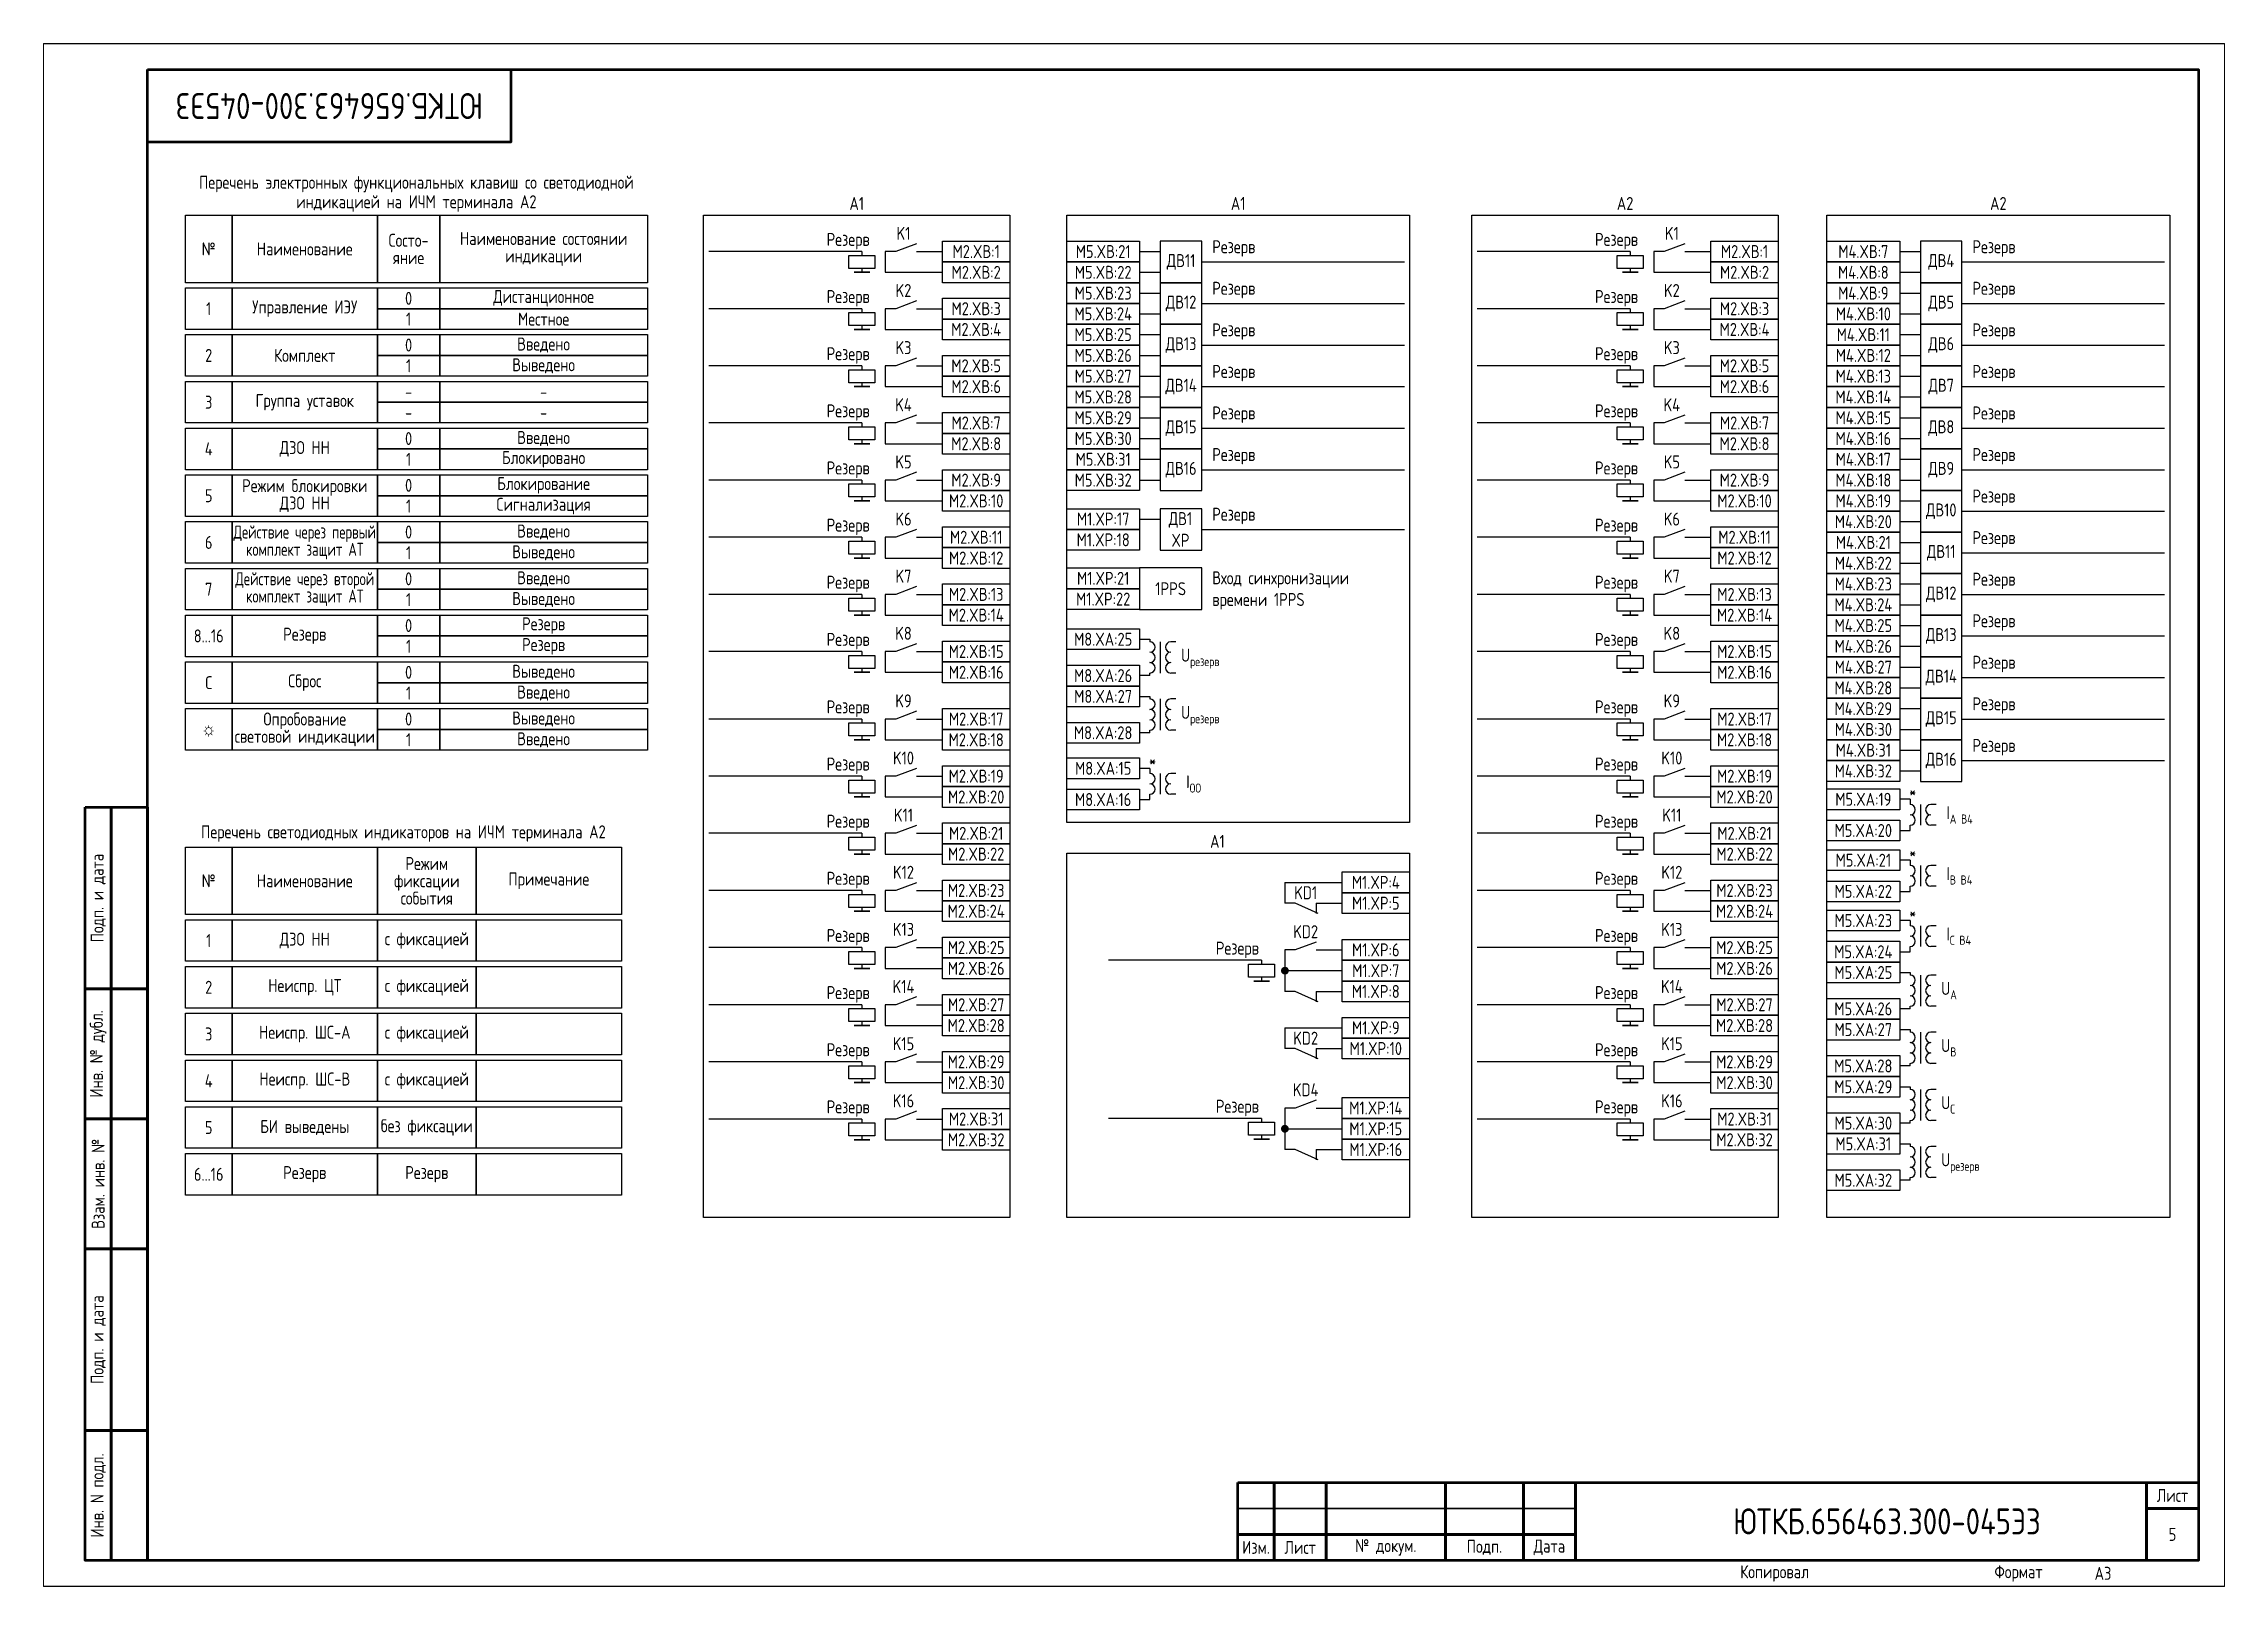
# Paper-space layout 'Лист5' of a CAD drawing. Header units: millimetres, sheet in inches. Extents: x 124.9 to 148.5, y 96.7 to 113.3.
# The model-space entities are those that its viewports show. They can reach past a viewport. Long polylines and large blocks are cut down to what shows.
import ezdxf

# ---------------------------------------------------------------- set-up
doc = ezdxf.new("R2010")
doc.units = ezdxf.units.MM
doc.styles.add('Gost type A_2.5', font='GOST_A.TTF', dxfattribs={"height": 2.5})
doc.styles.add('Gost_type_A', font='GOST_A.TTF')

psp = doc.layouts.new('Лист5')

msp = doc.modelspace()

# ---------------------------------------------------------------- texts
at = {"insert": (1735, 285), "char_height": 5, "width": 70, "attachment_point": 5, "rotation": 180, "style": 'Gost_type_A'}
msp.add_mtext('ЮТКБ.656463.300-045Э3', dxfattribs=at)
at = {"char_height": 2.5}
for s, insert, width, attachment_point, line_spacing_factor, style in [('Перечень электронных функциональных клавиш со светодиодной индикацией на ИЧМ терминала А2', (1751.79, 264.63), 89, 8, 0.9, 'Gost_type_A'), ('A1', (1836.6, 264.97), 59, 8, 0.9, 'Gost_type_A'), ('A1', (1910.06, 264.97), 66, 8, 0.9, 'Gost_type_A'), ('A2', (1984.58, 264.97), 59, 8, 0.9, 'Gost_type_A'), ('A2', (2056.46, 264.97), 66, 8, 0.9, 'Gost_type_A'), ('Наименование состоянии индикации ', (1776.29, 257.47), 40, 5, 0.8, 'Gost_type_A'), ('№ ', (1711.79, 257.47), 9, 5, 0.8, 'Gost_type_A'), ('Наименование ', (1730.29, 257.47), 28, 5, 0.8, 'Gost_type_A'), ('Состо- яние', (1750.29, 257.47), 12, 5, 0.8, 'Gost_type_A'), ('0', (1750.29, 247.97), 12, 5, 0.8, 'Gost_type_A'), ('Дистанционное', (1776.29, 247.97), 40, 5, 0.8, 'Gost_type_A'), ('1', (1711.79, 245.97), 9, 5, 0.8, 'Gost_type_A'), ('Управление ИЭУ', (1730.29, 245.97), 28, 5, 0.8, 'Gost_type_A'), ('1', (1750.29, 243.97), 12, 5, 0.8, 'Gost_type_A'), ('Местное', (1776.29, 243.97), 40, 5, 0.8, 'Gost_type_A'), ('0', (1750.29, 238.97), 12, 5, 0.8, 'Gost_type_A'), ('Введено', (1776.29, 238.97), 40, 5, 0.8, 'Gost_type_A'), ('2', (1711.79, 236.97), 9, 5, 0.8, 'Gost_type_A'), ('Комплект', (1730.29, 236.97), 28, 5, 0.8, 'Gost_type_A'), ('1', (1750.29, 234.97), 12, 5, 0.8, 'Gost_type_A'), ('Выведено', (1776.29, 234.97), 40, 5, 0.8, 'Gost_type_A'), ('3', (1711.79, 227.97), 9, 5, 0.8, 'Gost_type_A'), ('4', (1711.79, 218.97), 9, 5, 0.8, 'Gost_type_A'), ('ДЗО НН', (1730.29, 218.97), 28, 5, 0.8, 'Gost type A_2.5'), ('0', (1750.29, 220.97), 12, 5, 0.8, 'Gost_type_A'), ('Блокировано', (1776.29, 216.97), 40, 5, 0.8, 'Gost_type_A'), ('Введено', (1776.29, 220.97), 40, 5, 0.8, 'Gost_type_A'), ('1', (1750.29, 216.97), 12, 5, 0.8, 'Gost_type_A'), ('5', (1711.79, 209.97), 9, 5, 0.8, 'Gost_type_A'), ('Режим блокировки ДЗО НН', (1730.29, 209.97), 28, 5, 0.8, 'Gost type A_2.5'), ('0', (1750.29, 211.97), 12, 5, 0.8, 'Gost_type_A'), ('Блокирование', (1776.29, 211.97), 40, 5, 0.8, 'Gost_type_A'), ('1', (1750.29, 207.97), 12, 5, 0.8, 'Gost_type_A'), ('Сигнализация', (1776.29, 207.97), 40, 5, 0.8, 'Gost_type_A'), ('6', (1711.79, 200.97), 9, 5, 0.8, 'Gost_type_A'), ('{\\W0.9;Действие через первый комплект защит АТ}', (1730.29, 200.97), 28, 5, 0.8, 'Gost_type_A'), ('0', (1750.29, 202.97), 12, 5, 0.8, 'Gost_type_A'), ('Введено', (1776.29, 202.97), 40, 5, 0.8, 'Gost_type_A'), ('1', (1750.29, 198.97), 12, 5, 0.8, 'Gost_type_A'), ('Выведено', (1776.29, 198.97), 40, 5, 0.8, 'Gost_type_A'), ('7', (1711.79, 191.97), 9, 5, 0.8, 'Gost_type_A'), ('{\\W0.9;Действие через второй комплект защит АТ}', (1730.29, 191.97), 28, 5, 0.8, 'Gost_type_A'), ('0', (1750.29, 193.97), 12, 5, 0.8, 'Gost_type_A'), ('Введено', (1776.29, 193.97), 40, 5, 0.8, 'Gost_type_A'), ('1', (1750.29, 189.97), 12, 5, 0.8, 'Gost_type_A'), ('Выведено', (1776.29, 189.97), 40, 5, 0.8, 'Gost_type_A'), ('0', (1750.29, 184.97), 12, 5, 0.8, 'Gost_type_A'), ('Резерв', (1776.29, 184.97), 40, 5, 0.8, 'Gost_type_A'), ('8...16', (1711.79, 182.97), 9, 5, 0.8, 'Gost_type_A'), ('Резерв', (1730.29, 182.97), 28, 5, 0.8, 'Gost_type_A'), ('1', (1750.29, 180.97), 12, 5, 0.8, 'Gost_type_A'), ('Резерв', (1776.29, 180.97), 40, 5, 0.8, 'Gost_type_A'), ('0', (1750.29, 175.97), 12, 5, 0.8, 'Gost_type_A'), ('Выведено', (1776.29, 175.97), 40, 5, 0.8, 'Gost_type_A'), ('C', (1711.79, 173.97), 9, 5, 0.8, 'Gost_type_A'), ('Сброс', (1730.29, 173.97), 28, 5, 0.8, 'Gost_type_A'), ('1', (1750.29, 171.97), 12, 5, 0.8, 'Gost_type_A'), ('Введено', (1776.29, 171.97), 40, 5, 0.8, 'Gost_type_A'), ('Опробование световой индикации', (1730.29, 164.97), 28, 5, 0.8, 'Gost_type_A'), ('0', (1750.29, 166.97), 12, 5, 0.8, 'Gost_type_A'), ('Выведено', (1776.29, 166.97), 40, 5, 0.8, 'Gost_type_A'), ('☼', (1711.79, 164.97), 9, 5, 0.8, 'Gost_type_A'), ('1', (1750.29, 162.97), 12, 5, 0.8, 'Gost_type_A'), ('Введено', (1776.29, 162.97), 40, 5, 0.8, 'Gost_type_A'), ('Перечень светодиодных индикаторов на ИЧМ терминала А2', (1749.29, 143.33), 84, 8, 0.9, 'Gost_type_A'), ('A1', (1906.06, 142.17), 74.0002, 8, 0.9, 'Gost_type_A'), ('Режим\\Pфиксации события', (1753.79, 135.83), 19, 5, 0.8, 'Gost_type_A'), ('№ ', (1711.79, 135.83), 9, 5, 0.8, 'Gost_type_A'), ('Наименование ', (1730.29, 135.83), 28, 5, 0.8, 'Gost_type_A'), ('Примечание', (1777.29, 135.83), 28, 5, 0.8, 'Gost_type_A'), ('1', (1711.79, 124.33), 9, 5, 0.8, 'Gost_type_A'), ('ДЗО НН', (1730.29, 124.33), 28, 5, 0.8, 'Gost_type_A'), ('с фиксацией', (1753.79, 124.33), 19, 5, 0.8, 'Gost_type_A'), ('Резерв', (1914.06, 122.53), 37, 6, 0.8, 'Gost_type_A'), ('2', (1711.79, 115.33), 9, 5, 0.8, 'Gost_type_A'), ('Неиспр. ЦТ', (1730.29, 115.33), 28, 5, 0.8, 'Gost_type_A'), ('с фиксацией', (1753.79, 115.33), 19, 5, 0.8, 'Gost_type_A'), ('3', (1711.79, 106.33), 9, 5, 0.8, 'Gost_type_A'), ('Неиспр. ШС-А', (1730.29, 106.33), 28, 5, 0.8, 'Gost_type_A'), ('с фиксацией', (1753.79, 106.33), 19, 5, 0.8, 'Gost_type_A'), ('4', (1711.79, 97.33), 9, 5, 0.8, 'Gost_type_A'), ('Неиспр. ШС-В', (1730.29, 97.33), 28, 5, 0.8, 'Gost_type_A'), ('с фиксацией', (1753.79, 97.33), 19, 5, 0.8, 'Gost_type_A'), ('Резерв', (1914.06, 92.09), 37, 6, 0.8, 'Gost_type_A'), ('5', (1711.79, 88.33), 9, 5, 0.8, 'Gost_type_A'), ('БИ выведены', (1730.29, 88.33), 28, 5, 0.8, 'Gost_type_A'), ('без фиксации', (1753.79, 88.33), 19, 5, 0.8, 'Gost_type_A'), ('6...16', (1711.79, 79.33), 9, 5, 0.8, 'Gost_type_A'), ('Резерв', (1730.29, 79.33), 28, 5, 0.8, 'Gost_type_A'), ('Резерв', (1753.79, 79.33), 19, 5, 0.8, 'Gost_type_A')]:
    msp.add_mtext(s, dxfattribs=dict(at, insert=insert, width=width, attachment_point=attachment_point, line_spacing_factor=line_spacing_factor, style=style))
at = {"style": 'Gost_type_A'}
for s, insert, char_height, width, attachment_point in [('Резерв', (1839.1, 258.97), 2.5, 31.0015, 6), ('K1', (1845.6, 260.47), 2.5, 5, 5), ('Резерв', (1987.08, 258.97), 2.5, 31.0015, 6), ('K1', (1993.58, 260.47), 2.5, 5, 5), ('M2.XВ:1', (1859.6, 256.97), 2.5, 13, 5), ('M5.XВ:21', (1884.06, 256.97), 2.5, 14, 5), ('ДВ11', (1899.06, 254.97), 2.5, 7.9998, 5), ('Резерв', (1905.06, 255.97), 2.5, 27.8465, 7), ('M2.XВ:1', (2007.58, 256.97), 2.5, 13, 5), ('M4.XВ:7', (2030.46, 256.97), 2.5, 14, 5), ('ДВ4', (2045.46, 254.97), 2.5, 7.9998, 5), ('Резерв', (2051.46, 255.97), 2.5, 35.3442, 7), ('M2.XВ:2', (1859.6, 252.97), 2.5, 13, 5), ('M5.XВ:22', (1884.06, 252.97), 2.5, 14, 5), ('M2.XВ:2', (2007.58, 252.97), 2.5, 13, 5), ('M4.XВ:8', (2030.46, 252.97), 2.5, 14, 5), ('Резерв', (1839.1, 247.97), 2.5, 31.0015, 6), ('K2', (1845.6, 249.47), 2.5, 5, 5), ('M5.XВ:23', (1884.06, 248.97), 2.5, 14, 5), ('ДВ12', (1899.06, 246.97), 2.5, 7.9998, 5), ('Резерв', (1905.06, 247.97), 2.5, 27.8465, 7), ('Резерв', (1987.08, 247.97), 2.5, 31.0015, 6), ('K2', (1993.58, 249.47), 2.5, 5, 5), ('M4.XВ:9', (2030.46, 248.97), 2.5, 14, 5), ('ДВ5', (2045.46, 246.97), 2.5, 7.9998, 5), ('Резерв', (2051.46, 247.97), 2.5, 33.6483, 7), ('M2.XВ:3', (1859.6, 245.97), 2.5, 13, 5), ('M5.XВ:24', (1884.06, 244.97), 2.5, 14, 5), ('M2.XВ:3', (2007.58, 245.97), 2.5, 13, 5), ('M4.XВ:10', (2030.46, 244.97), 2.5, 14, 5), ('K3', (1845.6, 238.47), 2.5, 5, 5), ('M2.XВ:4', (1859.6, 241.97), 2.5, 13, 5), ('M5.XВ:25', (1884.06, 240.97), 2.5, 14, 5), ('ДВ13', (1899.06, 238.97), 2.5, 7.9998, 5), ('Резерв', (1905.06, 239.97), 2.5, 27.8465, 7), ('K3', (1993.58, 238.47), 2.5, 5, 5), ('M2.XВ:4', (2007.58, 241.97), 2.5, 13, 5), ('M4.XВ:11', (2030.46, 240.97), 2.5, 14, 5), ('ДВ6', (2045.46, 238.97), 2.5, 7.9998, 5), ('Резерв', (2051.46, 239.97), 2.5, 33.6483, 7), ('Резерв', (1839.1, 236.97), 2.5, 31.0015, 6), ('M2.XВ:5', (1859.6, 234.97), 2.5, 13, 5), ('M5.XВ:26', (1884.06, 236.97), 2.5, 14, 5), ('Резерв', (1987.08, 236.97), 2.5, 31.0015, 6), ('M2.XВ:5', (2007.58, 234.97), 2.5, 13, 5), ('M4.XВ:12', (2030.46, 236.97), 2.5, 14, 5), ('M2.XВ:6', (1859.6, 230.97), 2.5, 13, 5), ('M5.XВ:27', (1884.06, 232.97), 2.5, 14, 5), ('ДВ14', (1899.06, 230.97), 2.5, 7.9998, 5), ('Резерв', (1905.06, 231.97), 2.5, 27.8465, 7), ('M2.XВ:6', (2007.58, 230.97), 2.5, 13, 5), ('M4.XВ:13', (2030.46, 232.97), 2.5, 14, 5), ('ДВ7', (2045.46, 230.97), 2.5, 7.9998, 5), ('Резерв', (2051.46, 231.97), 2.5, 27.8465, 7), ('Резерв', (1839.1, 225.97), 2.5, 31.0015, 6), ('K4', (1845.6, 227.47), 2.5, 5, 5), ('M5.XВ:28', (1884.06, 228.97), 2.5, 14, 5), ('Резерв', (1905.06, 223.97), 2.5, 27.8465, 7), ('Резерв', (1987.08, 225.97), 2.5, 31.0015, 6), ('K4', (1993.58, 227.47), 2.5, 5, 5), ('M4.XВ:14', (2030.46, 228.97), 2.5, 14, 5), ('Резерв', (2051.46, 223.97), 2.5, 29.1657, 7), ('M2.XВ:7', (1859.6, 223.97), 2.5, 13, 5), ('M5.XВ:29', (1884.06, 224.97), 2.5, 14, 5), ('ДВ15', (1899.06, 222.97), 2.5, 7.9998, 5), ('M2.XВ:7', (2007.58, 223.97), 2.5, 13, 5), ('M4.XВ:15', (2030.46, 224.97), 2.5, 14, 5), ('ДВ8', (2045.46, 222.97), 2.5, 7.9998, 5), ('M2.XВ:8', (1859.6, 219.97), 2.5, 13, 5), ('M5.XВ:30', (1884.06, 220.97), 2.5, 14, 5), ('Резерв', (1905.06, 215.97), 2.5, 27.8465, 7), ('M2.XВ:8', (2007.58, 219.97), 2.5, 13, 5), ('M4.XВ:16', (2030.46, 220.97), 2.5, 14, 5), ('Резерв', (2051.46, 215.97), 2.5, 27.8465, 7), ('Резерв', (1839.1, 214.97), 2.5, 31.0015, 6), ('K5', (1845.6, 216.47), 2.5, 5, 5), ('M2.XВ:9', (1859.6, 212.97), 2.5, 13, 5), ('M5.XВ:32', (1884.06, 212.97), 2.5, 14, 5), ('M5.XВ:31', (1884.06, 216.97), 2.5, 14, 5), ('ДВ16', (1899.06, 214.97), 2.5, 7.9998, 5), ('Резерв', (1987.08, 214.97), 2.5, 31.0015, 6), ('K5', (1993.58, 216.47), 2.5, 5, 5), ('M2.XВ:9', (2007.58, 212.97), 2.5, 13, 5), ('M4.XВ:18', (2030.46, 212.97), 2.5, 14, 5), ('M4.XВ:17', (2030.46, 216.97), 2.5, 14, 5), ('ДВ9', (2045.46, 214.97), 2.5, 7.9998, 5), ('M2.XВ:10', (1859.6, 208.97), 2.5, 13, 5), ('M2.XВ:10', (2007.58, 208.97), 2.5, 13, 5), ('M4.XВ:19', (2030.46, 208.97), 2.5, 14, 5), ('Резерв', (2051.46, 207.97), 2.5, 27.8465, 7), ('K6', (1845.6, 205.47), 2.5, 5, 5), ('M1.XP:17', (1884.06, 205.47), 2.5, 14, 5), ('ДВ1 XP', (1898.94, 203.47), 2.5, 7.7588, 5), ('Резерв', (1905.06, 204.47), 2.5, 37, 7), ('K6', (1993.58, 205.47), 2.5, 5, 5), ('M4.XВ:20', (2030.46, 204.97), 2.5, 14, 5), ('ДВ10', (2045.46, 206.97), 2.5, 7.9998, 5), ('Резерв', (1839.1, 203.97), 2.5, 31.0015, 6), ('M2.XВ:11', (1859.6, 201.97), 2.5, 13, 5), ('M1.XP:18', (1884.06, 201.47), 2.5, 14, 5), ('Резерв', (1987.08, 203.97), 2.5, 31.0015, 6), ('M2.XВ:11', (2007.58, 201.97), 2.5, 13, 5), ('M4.XВ:21', (2030.46, 200.97), 2.5, 14, 5), ('Резерв', (2051.46, 199.97), 2.5, 27.8465, 7), ('M2.XВ:12', (1859.6, 197.97), 2.5, 13, 5), ('M2.XВ:12', (2007.58, 197.97), 2.5, 13, 5), ('M4.XВ:22', (2030.46, 196.97), 2.5, 14, 5), ('ДВ11', (2045.46, 198.97), 2.5, 7.9998, 5), ('Резерв', (1839.1, 192.97), 2.5, 31.0015, 6), ('K7', (1845.6, 194.47), 2.5, 5, 5), ('M1.XP:21', (1884.06, 194.06), 2.5, 14, 5), ('1PPS', (1897.06, 192.06), 2.5, 12, 5), ('Вход синхронизации\\Pвремени 1PPS', (1905.06, 188.06), 2.5, 35.9749, 7), ('Резерв', (1987.08, 192.97), 2.5, 31.0015, 6), ('K7', (1993.58, 194.47), 2.5, 5, 5), ('M4.XВ:23', (2030.46, 192.97), 2.5, 14, 5), ('Резерв', (2051.46, 191.97), 2.5, 27.8465, 7), ('M2.XВ:13', (1859.6, 190.97), 2.5, 13, 5), ('M1.XP:22', (1884.06, 190.06), 2.5, 14, 5), ('M2.XВ:13', (2007.58, 190.97), 2.5, 13, 5), ('M4.XВ:24', (2030.46, 188.97), 2.5, 14, 5), ('ДВ12', (2045.46, 190.97), 2.5, 7.9998, 5), ('M2.XВ:14', (1859.6, 186.97), 2.5, 13, 5), ('M2.XВ:14', (2007.58, 186.97), 2.5, 13, 5), ('M4.XВ:25', (2030.46, 184.97), 2.5, 14, 5), ('Резерв', (2051.46, 183.97), 2.5, 27.8465, 7), ('Резерв', (1839.1, 181.97), 2.5, 31.0015, 6), ('K8', (1845.6, 183.47), 2.5, 5, 5), ('M2.XВ:15', (1859.6, 179.97), 2.5, 13, 5), ('M8.XA:25', (1884.06, 182.33), 2.5, 14, 5), ('Резерв', (1987.08, 181.97), 2.5, 31.0015, 6), ('K8', (1993.58, 183.47), 2.5, 5, 5), ('M2.XВ:15', (2007.58, 179.97), 2.5, 13, 5), ('M4.XВ:26', (2030.46, 180.97), 2.5, 14, 5), ('ДВ13', (2045.46, 182.97), 2.5, 7.9998, 5), ('M2.XВ:16', (1859.6, 175.97), 2.5, 13, 5), ('M8.XA:26', (1884.05, 175.33), 2.5, 14.018, 5), ('\\A1;U{\\H0.7x;\\S^ резерв;}', (1899.06, 178.83), 2.5, 12, 4), ('M2.XВ:16', (2007.58, 175.97), 2.5, 13, 5), ('M4.XВ:27', (2030.46, 176.97), 2.5, 14, 5), ('ДВ14', (2045.46, 174.97), 2.5, 7.9998, 5), ('Резерв', (2051.46, 175.97), 2.5, 27.8465, 7), ('M8.XA:27', (1884.05, 171.33), 2.5, 14.018, 5), ('M4.XВ:28', (2030.46, 172.97), 2.5, 14, 5), ('Резерв', (1839.1, 168.97), 2.5, 31.0015, 6), ('K9', (1845.6, 170.47), 2.5, 5, 5), ('M2.XВ:17', (1859.6, 166.97), 2.5, 13, 5), ('\\A1;U{\\H0.7x;\\S^ резерв;}', (1899.06, 167.83), 2.5, 12, 4), ('Резерв', (1987.08, 168.97), 2.5, 31.0015, 6), ('K9', (1993.58, 170.47), 2.5, 5, 5), ('M2.XВ:17', (2007.58, 166.97), 2.5, 13, 5), ('M4.XВ:29', (2030.46, 168.97), 2.5, 14, 5), ('ДВ15', (2045.46, 166.97), 2.5, 7.9998, 5), ('Резерв', (2051.46, 167.97), 2.5, 27.8465, 7), ('M2.XВ:18', (1859.6, 162.97), 2.5, 13, 5), ('M8.XA:28', (1884.05, 164.33), 2.5, 14.018, 5), ('M2.XВ:18', (2007.58, 162.97), 2.5, 13, 5), ('M4.XВ:30', (2030.46, 164.97), 2.5, 14, 5), ('K10', (1845.6, 159.47), 2.5, 5, 5), ('K10', (1993.58, 159.47), 2.5, 5, 5), ('M4.XВ:31', (2030.46, 160.97), 2.5, 14, 5), ('ДВ16', (2045.46, 158.97), 2.5, 7.9998, 5), ('Резерв', (2051.46, 159.97), 2.5, 27.8465, 7), ('Резерв', (1839.1, 157.97), 2.5, 31.0015, 6), ('M2.XВ:19', (1859.6, 155.97), 2.5, 13, 5), ('M8.XA:15', (1884.06, 157.48), 2.5, 14, 5), ('*', (1893.56, 158.98), 2.5, 3, 5), ('\\A1;I{\\H0.7x;\\S^ ОО;}', (1900.06, 154.48), 2.5, 8, 4), ('Резерв', (1987.08, 157.97), 2.5, 31.0015, 6), ('M2.XВ:19', (2007.58, 155.97), 2.5, 13, 5), ('M4.XВ:32', (2030.46, 156.97), 2.5, 14, 5), ('M2.XВ:20', (1859.6, 151.97), 2.5, 13, 5), ('M8.XA:16', (1884.05, 151.47), 2.5, 14.018, 5), ('M2.XВ:20', (2007.58, 151.97), 2.5, 13, 5), ('M5.XA:19', (2030.46, 151.52), 2.5, 14, 5), ('*', (2039.96, 153.02), 2.5, 3, 5), ('Резерв', (1839.1, 146.97), 2.5, 31.0015, 6), ('K11', (1845.6, 148.47), 2.5, 5, 5), ('Резерв', (1987.08, 146.97), 2.5, 31.0015, 6), ('K11', (1993.58, 148.47), 2.5, 5, 5), ('\\A1;I{\\H0.7x;\\S^ А В4;}', (2046.46, 148.52), 2.5, 8, 4), ('M2.XВ:21', (1859.6, 144.97), 2.5, 13, 5), ('M2.XВ:21', (2007.58, 144.97), 2.5, 13, 5), ('M5.XA:20', (2030.45, 145.52), 2.5, 14.018, 5), ('K12', (1845.6, 137.47), 2.5, 5, 5), ('M2.XВ:22', (1859.6, 140.97), 2.5, 13, 5), ('K12', (1993.58, 137.47), 2.5, 5, 5), ('M2.XВ:22', (2007.58, 140.97), 2.5, 13, 5), ('M5.XA:21', (2030.46, 139.79), 2.5, 14, 5), ('*', (2039.96, 141.29), 2.5, 3, 5), ('Резерв', (1839.1, 135.97), 2.5, 31.0015, 6), ('M2.XВ:23', (1859.6, 133.97), 2.5, 13, 5), ('KD1', (1923.06, 133.53), 2.5, 8, 5), ('M1.XP:4', (1936.56, 135.53), 2.5, 13, 5), ('Резерв', (1987.08, 135.97), 2.5, 31.0015, 6), ('M2.XВ:23', (2007.58, 133.97), 2.5, 13, 5), ('M5.XA:22', (2030.45, 133.79), 2.5, 14.018, 5), ('\\A1;I{\\H0.7x;\\S^ В В4;}', (2046.46, 136.79), 2.5, 8, 4), ('M2.XВ:24', (1859.6, 129.97), 2.5, 13, 5), ('M1.XP:5', (1936.56, 131.53), 2.5, 13, 5), ('M2.XВ:24', (2007.58, 129.97), 2.5, 13, 5), ('Резерв', (1839.1, 124.97), 2.5, 31.0015, 6), ('K13', (1845.6, 126.47), 2.5, 5, 5), ('KD2', (1923.06, 126.03), 2.5, 8, 5), ('Резерв', (1987.08, 124.97), 2.5, 31.0015, 6), ('K13', (1993.58, 126.47), 2.5, 5, 5), ('M5.XA:23', (2030.46, 128.18), 2.5, 14, 5), ('*', (2039.96, 129.68), 2.5, 3, 5), ('\\A1;I{\\H0.7x;\\S^ С В4;}', (2046.46, 125.18), 2.5, 8, 4), ('M2.XВ:25', (1859.6, 122.97), 2.5, 13, 5), ('M1.XP:6', (1936.56, 122.53), 2.5, 13, 5), ('M2.XВ:25', (2007.58, 122.97), 2.5, 13, 5), ('M5.XA:24', (2030.45, 122.17), 2.5, 14.018, 5), ('M2.XВ:26', (1859.6, 118.97), 2.5, 13, 5), ('M1.XP:7', (1936.56, 118.53), 2.5, 13, 5), ('M2.XВ:26', (2007.58, 118.97), 2.5, 13, 5), ('M5.XA:25', (2030.46, 118.18), 2.5, 14, 5), ('Резерв', (1839.1, 113.97), 2.5, 31.0015, 6), ('K14', (1845.6, 115.47), 2.5, 5, 5), ('M1.XP:8', (1936.56, 114.53), 2.5, 13, 5), ('Резерв', (1987.08, 113.97), 2.5, 31.0015, 6), ('K14', (1993.58, 115.47), 2.5, 5, 5), ('\\A1;U{\\H0.7x;\\S^ А;}', (2045.46, 114.68), 2.5, 12, 4), ('M2.XВ:28', (1859.6, 107.97), 2.5, 13, 5), ('M2.XВ:27', (1859.6, 111.97), 2.5, 13, 5), ('M2.XВ:28', (2007.58, 107.97), 2.5, 13, 5), ('M2.XВ:27', (2007.58, 111.97), 2.5, 13, 5), ('M5.XA:26', (2030.45, 111.18), 2.5, 14.018, 5), ('K15', (1845.6, 104.47), 2.5, 5, 5), ('KD2', (1923.06, 105.53), 2.5, 8, 5), ('M1.XP:9', (1936.56, 107.53), 2.5, 13, 5), ('K15', (1993.58, 104.47), 2.5, 5, 5), ('M5.XA:27', (2030.45, 107.18), 2.5, 14.018, 5), ('\\A1;U{\\H0.7x;\\S^ В;}', (2045.46, 103.68), 2.5, 12, 4), ('Резерв', (1839.1, 102.97), 2.5, 31.0015, 6), ('M2.XВ:29', (1859.6, 100.97), 2.5, 13, 5), ('M1.XP:10', (1936.56, 103.53), 2.5, 13, 5), ('Резерв', (1987.08, 102.97), 2.5, 31.0015, 6), ('M2.XВ:29', (2007.58, 100.97), 2.5, 13, 5), ('M5.XA:28', (2030.45, 100.18), 2.5, 14.018, 5), ('M2.XВ:30', (1859.6, 96.97), 2.5, 13, 5), ('KD4', (1923.06, 95.59), 2.5, 8, 5), ('M2.XВ:30', (2007.58, 96.97), 2.5, 13, 5), ('M5.XA:29', (2030.46, 96.18), 2.5, 14, 5), ('Резерв', (1839.1, 91.97), 2.5, 31.0015, 6), ('K16', (1845.6, 93.47), 2.5, 5, 5), ('M1.XP:14', (1936.56, 92.09), 2.5, 13, 5), ('Резерв', (1987.08, 91.97), 2.5, 31.0015, 6), ('K16', (1993.58, 93.47), 2.5, 5, 5), ('\\A1;U{\\H0.7x;\\S^ С;}', (2045.46, 92.68), 2.5, 12, 4), ('M2.XВ:31', (1859.6, 89.97), 2.5, 13, 5), ('M1.XP:15', (1936.56, 88.09), 2.5, 13, 5), ('M2.XВ:31', (2007.58, 89.97), 2.5, 13, 5), ('M5.XA:30', (2030.45, 89.18), 2.5, 14.018, 5), ('M2.XВ:32', (1859.6, 85.97), 2.5, 13, 5), ('M1.XP:16', (1936.56, 84.09), 2.5, 13, 5), ('M2.XВ:32', (2007.58, 85.97), 2.5, 13, 5), ('M5.XA:31', (2030.45, 85.18), 2.5, 14.018, 5), ('\\A1;U{\\H0.7x;\\S^ резерв;}', (2045.46, 81.68), 2.5, 12, 4), ('M5.XA:32', (2030.45, 78.18), 2.5, 14.018, 5), ('ЮТКБ.656463.300-045Э3', (2035, 12.5), 5, 120, 5), ('5', (2090, 10), 2.5, 10, 5), ('A3', (2075, 2.5), 2.5, 20, 4)]:
    msp.add_mtext(s, dxfattribs=dict(at, insert=insert, char_height=char_height, width=width, attachment_point=attachment_point))
at = {"color": 30, "true_color": 0xf26722, "char_height": 2.5, "attachment_point": 5, "line_spacing_factor": 0.8, "style": 'Gost_type_A'}
for s, insert, width in [('Группа уставок', (1730.29, 227.97), 28), ('-', (1750.29, 229.97), 12), ('-', (1776.29, 229.97), 40), ('-', (1750.29, 225.97), 12), ('-', (1776.29, 225.97), 40)]:
    msp.add_mtext(s, dxfattribs=dict(at, insert=insert, width=width))

# ---------------------------------------------------------------- blocks, each defined once
blk = doc.blocks.new('Штамп угловой верхний')
at = {"lineweight": 50}
blk.add_lwpolyline([(0, 0), (70, 0), (70, -14), (0, -14)], close=True, dxfattribs=at)
blk = doc.blocks.new('Формат_А3')
blk.add_lwpolyline([(-420, 297), (0, 297), (0, 0), (-420, 0)], close=True)
at = {"lineweight": 50}
blk.add_lwpolyline([(-400, 292), (-5, 292), (-5, 5), (-400, 5)], close=True, dxfattribs=at)
blk = doc.blocks.new('Штамп левый нижний')
at = {"lineweight": 50}
for points in [[(-12, 145), (-7, 145), (-7, 110), (-12, 110)], [(-7, 145), (0, 145), (0, 110), (-7, 110)], [(-12, 110), (-7, 110), (-7, 85), (-12, 85)], [(-7, 110), (0, 110), (0, 85), (-7, 85)], [(-12, 85), (-7, 85), (-7, 60), (-12, 60)], [(-7, 85), (0, 85), (0, 60), (-7, 60)], [(-12, 60), (-7, 60), (-7, 25), (-12, 25)], [(-7, 60), (0, 60), (0, 25), (-7, 25)], [(-12, 25), (-7, 25), (-7, 0), (-12, 0)], [(-7, 25), (0, 25), (0, 0), (-7, 0)]]:
    blk.add_lwpolyline(points, close=True, dxfattribs=at)
at = {"char_height": 2.5, "attachment_point": 5, "rotation": 90, "style": 'Gost_type_A'}
for s, insert, width in [('Подп. и дата', (-9.5, 127.5), 35), ('Инв. № дубл.', (-9.5, 97.5), 25), ('Взам. инв. №', (-9.5, 72.5), 25), ('Подп. и дата', (-9.5, 42.5), 35), ('Инв. N подл.', (-9.5, 12.5), 25)]:
    blk.add_mtext(s, dxfattribs=dict(at, insert=insert, width=width))
blk = doc.blocks.new('Штамп малый нижний')
at = {"lineweight": 50}
for points in [[(-185, 15), (-178, 15), (-178, 5), (-185, 5)], [(-178, 15), (-168, 15), (-168, 5), (-178, 5)], [(-168, 15), (-145, 15), (-145, 5), (-168, 5)], [(-145, 15), (-130, 15), (-130, 5), (-145, 5)], [(-130, 15), (-120, 15), (-120, 5), (-130, 5)], [(-120, 15), (-10, 15), (-10, 0), (-120, 0)], [(-10, 15), (0, 15), (0, 10), (-10, 10)], [(-10, 10), (0, 10), (0, 0), (-10, 0)], [(-185, 5), (-178, 5), (-178, 0), (-185, 0)], [(-178, 5), (-168, 5), (-168, 0), (-178, 0)], [(-168, 5), (-145, 5), (-145, 0), (-168, 0)], [(-145, 5), (-130, 5), (-130, 0), (-145, 0)], [(-130, 5), (-120, 5), (-120, 0), (-130, 0)]]:
    blk.add_lwpolyline(points, close=True, dxfattribs=at)
for points in [[(-185, 15), (-178, 15), (-178, 10), (-185, 10)], [(-178, 15), (-168, 15), (-168, 10), (-178, 10)], [(-168, 15), (-145, 15), (-145, 10), (-168, 10)], [(-145, 15), (-130, 15), (-130, 10), (-145, 10)], [(-130, 15), (-120, 15), (-120, 10), (-130, 10)], [(-185, 10), (-178, 10), (-178, 5), (-185, 5)], [(-178, 10), (-168, 10), (-168, 5), (-178, 5)], [(-168, 10), (-145, 10), (-145, 5), (-168, 5)], [(-145, 10), (-130, 10), (-130, 5), (-145, 5)], [(-130, 10), (-120, 10), (-120, 5), (-130, 5)]]:
    blk.add_lwpolyline(points, close=True)
at = {"char_height": 2.5, "style": 'Gost_type_A'}
for s, insert, width, attachment_point in [('Лист', (-5, 12.5), 10, 5), ('Изм.', (-181.5, 2.5), 7, 5), ('Лист', (-173, 2.5), 10, 5), ('№ докум.', (-156.5, 2.5), 23, 5), ('Подп.', (-137.5, 2.5), 15, 5), ('Дата', (-125, 2.5), 10, 5), ('Копировал', (-75, -2.53), 13.1202, 6), ('Формат', (-30, -2.53), 13.1202, 6)]:
    blk.add_mtext(s, dxfattribs=dict(at, insert=insert, width=width, attachment_point=attachment_point))
blk = doc.blocks.new('POINT')
at = {"const_width": 0.75}
blk.add_lwpolyline([(-0.375, 0, 1), (0.375, 0, 1)], format="xyb", close=True, dxfattribs=at)

# ---------------------------------------------------------------- linework, layer by layer
for p, q in [((1837.6, 256.97), (1808.1, 256.97)), ((1837.6, 256.97), (1837.6, 256.22)), ((1891.06, 256.97), (1895.06, 256.97)), ((1985.58, 256.97), (1956.08, 256.97)), ((1985.58, 256.97), (1985.58, 256.22)), ((2037.46, 256.97), (2041.46, 256.97)), ((1837.6, 253.72), (1837.6, 252.97)), ((1891.06, 252.97), (1895.06, 252.97)), ((1903.06, 254.97), (1942.06, 254.97)), ((1985.58, 253.72), (1985.58, 252.97)), ((2037.46, 252.97), (2041.46, 252.97)), ((2049.46, 254.97), (2088.46, 254.97)), ((1891.06, 248.97), (1895.06, 248.97)), ((2037.46, 248.97), (2041.46, 248.97)), ((1837.6, 245.97), (1808.1, 245.97)), ((1837.6, 245.97), (1837.6, 245.22)), ((1891.06, 244.97), (1895.06, 244.97)), ((1903.06, 246.97), (1942.06, 246.97)), ((1985.58, 245.97), (1956.08, 245.97)), ((1985.58, 245.97), (1985.58, 245.22)), ((2037.46, 244.97), (2041.46, 244.97)), ((2049.46, 246.97), (2088.46, 246.97)), ((1837.6, 242.72), (1837.6, 241.97)), ((1891.06, 240.97), (1895.06, 240.97)), ((1985.58, 242.72), (1985.58, 241.97)), ((2037.46, 240.97), (2041.46, 240.97)), ((1891.06, 236.97), (1895.06, 236.97)), ((1903.06, 238.97), (1942.06, 238.97)), ((2037.46, 236.97), (2041.46, 236.97)), ((2049.46, 238.97), (2088.46, 238.97)), ((1837.6, 234.97), (1808.1, 234.97)), ((1837.6, 234.97), (1837.6, 234.22)), ((1837.6, 231.72), (1837.6, 230.97)), ((1891.06, 232.97), (1895.06, 232.97)), ((1985.58, 234.97), (1956.08, 234.97)), ((1985.58, 234.97), (1985.58, 234.22)), ((1985.58, 231.72), (1985.58, 230.97)), ((2037.46, 232.97), (2041.46, 232.97)), ((1891.06, 228.97), (1895.06, 228.97)), ((1903.06, 230.97), (1942.06, 230.97)), ((2037.46, 228.97), (2041.46, 228.97)), ((2049.46, 230.97), (2088.46, 230.97)), ((1837.6, 223.97), (1808.1, 223.97)), ((1837.6, 223.97), (1837.6, 223.22)), ((1891.06, 224.97), (1895.06, 224.97)), ((1903.06, 222.97), (1942.06, 222.97)), ((1985.58, 223.97), (1956.08, 223.97)), ((1985.58, 223.97), (1985.58, 223.22)), ((2037.46, 224.97), (2041.46, 224.97)), ((2049.46, 222.97), (2088.46, 222.97)), ((1837.6, 220.72), (1837.6, 219.97)), ((1891.06, 220.97), (1895.06, 220.97)), ((1985.58, 220.72), (1985.58, 219.97)), ((2037.46, 220.97), (2041.46, 220.97)), ((1891.06, 216.97), (1895.06, 216.97)), ((1903.06, 214.97), (1942.06, 214.97)), ((2037.46, 216.97), (2041.46, 216.97)), ((2049.46, 214.97), (2088.46, 214.97)), ((1837.6, 212.97), (1808.1, 212.97)), ((1837.6, 212.97), (1837.6, 212.22)), ((1891.06, 212.97), (1895.06, 212.97)), ((1985.58, 212.97), (1956.08, 212.97)), ((1985.58, 212.97), (1985.58, 212.22)), ((2037.46, 212.97), (2041.46, 212.97)), ((1837.6, 209.72), (1837.6, 208.97)), ((1985.58, 209.72), (1985.58, 208.97)), ((2037.46, 208.97), (2041.46, 208.97)), ((2049.46, 206.97), (2088.46, 206.97)), ((1837.6, 201.97), (1808.1, 201.97)), ((1837.6, 201.97), (1837.6, 201.22)), ((1891.06, 205.47), (1895.06, 205.47)), ((1903.06, 203.47), (1942.06, 203.47)), ((1985.58, 201.97), (1956.08, 201.97)), ((1985.58, 201.97), (1985.58, 201.22)), ((2037.46, 204.97), (2041.46, 204.97)), ((1837.6, 198.72), (1837.6, 197.97)), ((1985.58, 198.72), (1985.58, 197.97)), ((2037.46, 200.97), (2041.46, 200.97)), ((2049.46, 198.97), (2088.46, 198.97)), ((2037.46, 196.97), (2041.46, 196.97)), ((1837.6, 190.97), (1808.1, 190.97)), ((1837.6, 190.97), (1837.6, 190.22)), ((1985.58, 190.97), (1956.08, 190.97)), ((1985.58, 190.97), (1985.58, 190.22)), ((2037.46, 192.97), (2041.46, 192.97)), ((2049.46, 190.97), (2088.46, 190.97)), ((1837.6, 187.72), (1837.6, 186.97)), ((1985.58, 187.72), (1985.58, 186.97)), ((2037.46, 188.97), (2041.46, 188.97)), ((2037.46, 184.97), (2041.46, 184.97)), ((2037.46, 180.97), (2041.46, 180.97)), ((2049.46, 182.97), (2088.46, 182.97)), ((1837.6, 179.97), (1808.1, 179.97)), ((1837.6, 179.97), (1837.6, 179.22)), ((1837.6, 176.72), (1837.6, 175.97)), ((1985.58, 179.97), (1956.08, 179.97)), ((1985.58, 179.97), (1985.58, 179.22)), ((1985.58, 176.72), (1985.58, 175.97)), ((2037.46, 176.97), (2041.46, 176.97)), ((2037.46, 172.97), (2041.46, 172.97)), ((2049.46, 174.97), (2088.46, 174.97)), ((2037.46, 168.97), (2041.46, 168.97)), ((1837.6, 166.97), (1808.1, 166.97)), ((1837.6, 166.97), (1837.6, 166.22)), ((1985.58, 166.97), (1956.08, 166.97)), ((1985.58, 166.97), (1985.58, 166.22)), ((2037.46, 164.97), (2041.46, 164.97)), ((2049.46, 166.97), (2088.46, 166.97)), ((1837.6, 163.72), (1837.6, 162.97)), ((1985.58, 163.72), (1985.58, 162.97)), ((2037.46, 160.97), (2041.46, 160.97)), ((1837.6, 155.97), (1808.1, 155.97)), ((1837.6, 155.97), (1837.6, 155.22)), ((1893.06, 157.48), (1891.06, 157.48)), ((1985.58, 155.97), (1956.08, 155.97)), ((1985.58, 155.97), (1985.58, 155.22)), ((2037.46, 156.97), (2041.46, 156.97)), ((2049.46, 158.97), (2088.46, 158.97)), ((1837.6, 152.72), (1837.6, 151.97)), ((1891.06, 151.48), (1893.06, 151.48)), ((1985.58, 152.72), (1985.58, 151.97)), ((2039.46, 151.52), (2037.46, 151.52)), ((1837.6, 144.97), (1808.1, 144.97)), ((1837.6, 144.97), (1837.6, 144.22)), ((1985.58, 144.97), (1956.08, 144.97)), ((1985.58, 144.97), (1985.58, 144.22)), ((2037.46, 145.52), (2039.46, 145.52)), ((1837.6, 141.72), (1837.6, 140.97)), ((1985.58, 141.72), (1985.58, 140.97)), ((2039.46, 139.79), (2037.46, 139.79)), ((1919.06, 135.53), (1919.06, 131.53)), ((1837.6, 133.97), (1808.1, 133.97)), ((1837.6, 133.97), (1837.6, 133.22)), ((1837.6, 130.72), (1837.6, 129.97)), ((1925.06, 131.53), (1925.06, 129.53)), ((1985.58, 133.97), (1956.08, 133.97)), ((1985.58, 133.97), (1985.58, 133.22)), ((1985.58, 130.72), (1985.58, 129.97)), ((2037.46, 133.79), (2039.46, 133.79)), ((2039.46, 128.18), (2037.46, 128.18)), ((1837.6, 122.97), (1808.1, 122.97)), ((1837.6, 122.97), (1837.6, 122.22)), ((1985.58, 122.97), (1956.08, 122.97)), ((1985.58, 122.97), (1985.58, 122.22)), ((2037.46, 122.18), (2039.46, 122.18)), ((1837.6, 119.72), (1837.6, 118.97)), ((1914.56, 120.53), (1885.06, 120.53)), ((1914.56, 120.53), (1914.56, 119.78)), ((1985.58, 119.72), (1985.58, 118.97)), ((1914.56, 117.28), (1914.56, 116.53)), ((1925.06, 114.53), (1925.06, 112.53)), ((1837.6, 111.97), (1808.1, 111.97)), ((1837.6, 111.97), (1837.6, 111.22)), ((1985.58, 111.97), (1956.08, 111.97)), ((1985.58, 111.97), (1985.58, 111.22)), ((1837.6, 108.72), (1837.6, 107.97)), ((1919.06, 107.53), (1919.06, 103.53)), ((1985.58, 108.72), (1985.58, 107.97)), ((1837.6, 100.97), (1808.1, 100.97)), ((1837.6, 100.97), (1837.6, 100.22)), ((1925.06, 103.53), (1925.06, 101.53)), ((1985.58, 100.97), (1956.08, 100.97)), ((1985.58, 100.97), (1985.58, 100.22)), ((1837.6, 97.72), (1837.6, 96.97)), ((1985.58, 97.72), (1985.58, 96.97)), ((1837.6, 89.97), (1808.1, 89.97)), ((1837.6, 89.97), (1837.6, 89.22)), ((1914.56, 90.09), (1885.06, 90.09)), ((1914.56, 90.09), (1914.56, 89.34)), ((1985.58, 89.97), (1956.08, 89.97)), ((1985.58, 89.97), (1985.58, 89.22)), ((1837.6, 86.72), (1837.6, 85.97)), ((1914.56, 86.84), (1914.56, 86.09)), ((1925.06, 84.09), (1925.06, 82.08)), ((1985.58, 86.72), (1985.58, 85.97))]:
    msp.add_line(p, q)
at = {"ltscale": 1.08}
for p, q in [((1844.1, 256.97), (1842.1, 256.97)), ((1842.1, 256.97), (1842.1, 252.97)), ((1848.1, 256.97), (1853.1, 256.97)), ((1992.08, 256.97), (1990.08, 256.97)), ((1990.08, 256.97), (1990.08, 252.97)), ((1996.08, 256.97), (2001.08, 256.97)), ((1842.1, 252.97), (1853.1, 252.97)), ((1990.08, 252.97), (2001.08, 252.97)), ((1844.1, 245.97), (1842.1, 245.97)), ((1842.1, 245.97), (1842.1, 241.97)), ((1848.1, 245.97), (1853.1, 245.97)), ((1992.08, 245.97), (1990.08, 245.97)), ((1990.08, 245.97), (1990.08, 241.97)), ((1996.08, 245.97), (2001.08, 245.97)), ((1842.1, 241.97), (1853.1, 241.97)), ((1990.08, 241.97), (2001.08, 241.97)), ((1844.1, 234.97), (1842.1, 234.97)), ((1842.1, 234.97), (1842.1, 230.97)), ((1848.1, 234.97), (1853.1, 234.97)), ((1992.08, 234.97), (1990.08, 234.97)), ((1990.08, 234.97), (1990.08, 230.97)), ((1996.08, 234.97), (2001.08, 234.97)), ((1842.1, 230.97), (1853.1, 230.97)), ((1990.08, 230.97), (2001.08, 230.97)), ((1844.1, 223.97), (1842.1, 223.97)), ((1842.1, 223.97), (1842.1, 219.97)), ((1848.1, 223.97), (1853.1, 223.97)), ((1992.08, 223.97), (1990.08, 223.97)), ((1990.08, 223.97), (1990.08, 219.97)), ((1996.08, 223.97), (2001.08, 223.97)), ((1842.1, 219.97), (1853.1, 219.97)), ((1990.08, 219.97), (2001.08, 219.97)), ((1844.1, 212.97), (1842.1, 212.97)), ((1842.1, 212.97), (1842.1, 208.97)), ((1848.1, 212.97), (1853.1, 212.97)), ((1992.08, 212.97), (1990.08, 212.97)), ((1990.08, 212.97), (1990.08, 208.97)), ((1996.08, 212.97), (2001.08, 212.97)), ((1842.1, 208.97), (1853.1, 208.97)), ((1990.08, 208.97), (2001.08, 208.97)), ((1844.1, 201.97), (1842.1, 201.97)), ((1842.1, 201.97), (1842.1, 197.97)), ((1848.1, 201.97), (1853.1, 201.97)), ((1992.08, 201.97), (1990.08, 201.97)), ((1990.08, 201.97), (1990.08, 197.97)), ((1996.08, 201.97), (2001.08, 201.97)), ((1842.1, 197.97), (1853.1, 197.97)), ((1990.08, 197.97), (2001.08, 197.97)), ((1844.1, 190.97), (1842.1, 190.97)), ((1842.1, 190.97), (1842.1, 186.97)), ((1848.1, 190.97), (1853.1, 190.97)), ((1992.08, 190.97), (1990.08, 190.97)), ((1990.08, 190.97), (1990.08, 186.97)), ((1996.08, 190.97), (2001.08, 190.97)), ((1842.1, 186.97), (1853.1, 186.97)), ((1990.08, 186.97), (2001.08, 186.97)), ((1844.1, 179.97), (1842.1, 179.97)), ((1842.1, 179.97), (1842.1, 175.97)), ((1848.1, 179.97), (1853.1, 179.97)), ((1992.08, 179.97), (1990.08, 179.97)), ((1990.08, 179.97), (1990.08, 175.97)), ((1996.08, 179.97), (2001.08, 179.97)), ((1842.1, 175.97), (1853.1, 175.97)), ((1990.08, 175.97), (2001.08, 175.97)), ((1844.1, 166.97), (1842.1, 166.97)), ((1842.1, 166.97), (1842.1, 162.97)), ((1848.1, 166.97), (1853.1, 166.97)), ((1992.08, 166.97), (1990.08, 166.97)), ((1990.08, 166.97), (1990.08, 162.97)), ((1996.08, 166.97), (2001.08, 166.97)), ((1842.1, 162.97), (1853.1, 162.97)), ((1990.08, 162.97), (2001.08, 162.97)), ((1844.1, 155.97), (1842.1, 155.97)), ((1842.1, 155.97), (1842.1, 151.97)), ((1848.1, 155.97), (1853.1, 155.97)), ((1992.08, 155.97), (1990.08, 155.97)), ((1990.08, 155.97), (1990.08, 151.97)), ((1996.08, 155.97), (2001.08, 155.97)), ((1842.1, 151.97), (1853.1, 151.97)), ((1990.08, 151.97), (2001.08, 151.97)), ((1844.1, 144.97), (1842.1, 144.97)), ((1842.1, 144.97), (1842.1, 140.97)), ((1848.1, 144.97), (1853.1, 144.97)), ((1992.08, 144.97), (1990.08, 144.97)), ((1990.08, 144.97), (1990.08, 140.97)), ((1996.08, 144.97), (2001.08, 144.97)), ((1842.1, 140.97), (1853.1, 140.97)), ((1990.08, 140.97), (2001.08, 140.97)), ((1919.06, 135.53), (1930.06, 135.53)), ((1844.1, 133.97), (1842.1, 133.97)), ((1842.1, 133.97), (1842.1, 129.97)), ((1848.1, 133.97), (1853.1, 133.97)), ((1921.06, 131.53), (1919.06, 131.53)), ((1925.06, 131.53), (1930.06, 131.53)), ((1992.08, 133.97), (1990.08, 133.97)), ((1990.08, 133.97), (1990.08, 129.97)), ((1996.08, 133.97), (2001.08, 133.97)), ((1842.1, 129.97), (1853.1, 129.97)), ((1990.08, 129.97), (2001.08, 129.97)), ((1844.1, 122.97), (1842.1, 122.97)), ((1842.1, 122.97), (1842.1, 118.97)), ((1848.1, 122.97), (1853.1, 122.97)), ((1921.06, 122.53), (1919.06, 122.53)), ((1919.06, 122.53), (1919.06, 114.53)), ((1925.06, 122.53), (1930.06, 122.53)), ((1992.08, 122.97), (1990.08, 122.97)), ((1990.08, 122.97), (1990.08, 118.97)), ((1996.08, 122.97), (2001.08, 122.97)), ((1842.1, 118.97), (1853.1, 118.97)), ((1919.06, 118.53), (1930.06, 118.53)), ((1990.08, 118.97), (2001.08, 118.97)), ((1921.06, 114.53), (1919.06, 114.53)), ((1925.06, 114.53), (1930.06, 114.53)), ((1844.1, 111.97), (1842.1, 111.97)), ((1842.1, 111.97), (1842.1, 107.97)), ((1848.1, 111.97), (1853.1, 111.97)), ((1992.08, 111.97), (1990.08, 111.97)), ((1990.08, 111.97), (1990.08, 107.97)), ((1996.08, 111.97), (2001.08, 111.97)), ((1842.1, 107.97), (1853.1, 107.97)), ((1919.06, 107.53), (1930.06, 107.53)), ((1990.08, 107.97), (2001.08, 107.97)), ((1844.1, 100.97), (1842.1, 100.97)), ((1842.1, 100.97), (1842.1, 96.97)), ((1848.1, 100.97), (1853.1, 100.97)), ((1921.06, 103.53), (1919.06, 103.53)), ((1925.06, 103.53), (1930.06, 103.53)), ((1992.08, 100.97), (1990.08, 100.97)), ((1990.08, 100.97), (1990.08, 96.97)), ((1996.08, 100.97), (2001.08, 100.97)), ((1842.1, 96.97), (1853.1, 96.97)), ((1990.08, 96.97), (2001.08, 96.97)), ((1844.1, 89.97), (1842.1, 89.97)), ((1842.1, 89.97), (1842.1, 85.97)), ((1848.1, 89.97), (1853.1, 89.97)), ((1921.06, 92.09), (1919.06, 92.09)), ((1919.06, 92.09), (1919.06, 84.09)), ((1925.06, 92.09), (1930.06, 92.09)), ((1992.08, 89.97), (1990.08, 89.97)), ((1990.08, 89.97), (1990.08, 85.97)), ((1996.08, 89.97), (2001.08, 89.97)), ((1842.1, 85.97), (1853.1, 85.97)), ((1919.06, 88.09), (1930.06, 88.09)), ((1921.06, 84.09), (1919.06, 84.09)), ((1925.06, 84.09), (1930.06, 84.09)), ((1990.08, 85.97), (2001.08, 85.97))]:
    msp.add_line(p, q, dxfattribs=at)
at = {"ltscale": 4.32}
for p, q in [((1848.1, 258.47), (1844.1, 256.97)), ((1996.08, 258.47), (1992.08, 256.97)), ((1848.1, 247.47), (1844.1, 245.97)), ((1996.08, 247.47), (1992.08, 245.97)), ((1848.1, 236.47), (1844.1, 234.97)), ((1996.08, 236.47), (1992.08, 234.97)), ((1848.1, 225.47), (1844.1, 223.97)), ((1996.08, 225.47), (1992.08, 223.97)), ((1848.1, 214.47), (1844.1, 212.97)), ((1996.08, 214.47), (1992.08, 212.97)), ((1848.1, 203.47), (1844.1, 201.97)), ((1996.08, 203.47), (1992.08, 201.97)), ((1848.1, 192.47), (1844.1, 190.97)), ((1996.08, 192.47), (1992.08, 190.97)), ((1848.1, 181.47), (1844.1, 179.97)), ((1996.08, 181.47), (1992.08, 179.97)), ((1848.1, 168.47), (1844.1, 166.97)), ((1996.08, 168.47), (1992.08, 166.97)), ((1848.1, 157.47), (1844.1, 155.97)), ((1996.08, 157.47), (1992.08, 155.97)), ((1848.1, 146.47), (1844.1, 144.97)), ((1996.08, 146.47), (1992.08, 144.97)), ((1848.1, 135.47), (1844.1, 133.97)), ((1996.08, 135.47), (1992.08, 133.97)), ((1925.45, 129.53), (1921.06, 131.53)), ((1848.1, 124.47), (1844.1, 122.97)), ((1925.06, 124.03), (1921.06, 122.53)), ((1996.08, 124.47), (1992.08, 122.97)), ((1848.1, 113.47), (1844.1, 111.97)), ((1925.45, 112.53), (1921.06, 114.53)), ((1996.08, 113.47), (1992.08, 111.97)), ((1848.1, 102.47), (1844.1, 100.97)), ((1925.45, 101.53), (1921.06, 103.53)), ((1996.08, 102.47), (1992.08, 100.97)), ((1925.06, 93.59), (1921.06, 92.09)), ((1848.1, 91.47), (1844.1, 89.97)), ((1996.08, 91.47), (1992.08, 89.97)), ((1925.45, 82.09), (1921.06, 84.09))]:
    msp.add_line(p, q, dxfattribs=at)
at = {"ltscale": 4}
for p, q in [((1891.06, 182.33), (1893.06, 182.33)), ((1893.06, 182.33), (1893.06, 181.83)), ((1893.06, 182.33), (1893.06, 181.83)), ((1895.06, 181.83), (1895.06, 177.83)), ((1898.06, 181.83), (1897.06, 181.83)), ((1895.06, 179.83), (1895.06, 175.83)), ((1893.06, 175.33), (1891.06, 175.33)), ((1893.06, 175.33), (1893.06, 175.83)), ((1898.06, 175.83), (1897.06, 175.83)), ((1891.06, 171.33), (1893.06, 171.33)), ((1893.06, 171.33), (1893.06, 170.83)), ((1893.06, 171.33), (1893.06, 170.83)), ((1895.06, 170.83), (1895.06, 166.83)), ((1895.06, 168.83), (1895.06, 164.83)), ((1898.06, 170.83), (1897.06, 170.83)), ((1893.06, 164.33), (1891.06, 164.33)), ((1893.06, 164.33), (1893.06, 164.83)), ((1898.06, 164.83), (1897.06, 164.83)), ((1893.06, 157.48), (1893.06, 156.48)), ((1893.06, 156.98), (1893.06, 156.48)), ((1895.06, 156.48), (1895.06, 152.48)), ((1895.06, 156.48), (1895.06, 152.48)), ((1898.06, 156.48), (1897.06, 156.48)), ((1898.06, 156.48), (1897.06, 156.48)), ((1893.06, 151.48), (1893.06, 152.48)), ((1898.06, 152.48), (1897.06, 152.48)), ((1898.06, 152.48), (1897.06, 152.48)), ((2039.46, 151.52), (2039.46, 150.52)), ((2039.46, 151.02), (2039.46, 150.52)), ((2041.46, 150.52), (2041.46, 146.52)), ((2041.46, 150.52), (2041.46, 146.52)), ((2044.46, 150.52), (2043.46, 150.52)), ((2044.46, 150.52), (2043.46, 150.52)), ((2039.46, 145.52), (2039.46, 146.52)), ((2044.46, 146.52), (2043.46, 146.52)), ((2044.46, 146.52), (2043.46, 146.52)), ((2039.46, 139.79), (2039.46, 138.79)), ((2039.46, 139.29), (2039.46, 138.79)), ((2041.46, 138.79), (2041.46, 134.79)), ((2041.46, 138.79), (2041.46, 134.79)), ((2044.46, 138.79), (2043.46, 138.79)), ((2044.46, 138.79), (2043.46, 138.79)), ((2039.46, 133.79), (2039.46, 134.79)), ((2044.46, 134.79), (2043.46, 134.79)), ((2044.46, 134.79), (2043.46, 134.79)), ((2039.46, 128.18), (2039.46, 127.18)), ((2039.46, 127.68), (2039.46, 127.18)), ((2041.46, 127.18), (2041.46, 123.18)), ((2041.46, 127.18), (2041.46, 123.18)), ((2044.46, 127.18), (2043.46, 127.18)), ((2044.46, 127.18), (2043.46, 127.18)), ((2039.46, 122.18), (2039.46, 123.18)), ((2044.46, 123.18), (2043.46, 123.18)), ((2044.46, 123.18), (2043.46, 123.18)), ((2037.46, 118.18), (2039.46, 118.18)), ((2039.46, 118.18), (2039.46, 117.68)), ((2039.46, 118.18), (2039.46, 117.68)), ((2041.46, 117.68), (2041.46, 113.68)), ((2044.46, 117.68), (2043.46, 117.68)), ((2041.46, 115.68), (2041.46, 111.68)), ((2039.46, 111.18), (2037.46, 111.18)), ((2039.46, 111.18), (2039.46, 111.68)), ((2044.46, 111.68), (2043.46, 111.68)), ((2037.46, 107.18), (2039.46, 107.18)), ((2039.46, 107.18), (2039.46, 106.68)), ((2039.46, 107.18), (2039.46, 106.68)), ((2041.46, 106.68), (2041.46, 102.68)), ((2044.46, 106.68), (2043.46, 106.68)), ((2041.46, 104.68), (2041.46, 100.68)), ((2039.46, 100.18), (2037.46, 100.18)), ((2039.46, 100.18), (2039.46, 100.68)), ((2044.46, 100.68), (2043.46, 100.68)), ((2037.46, 96.18), (2039.46, 96.18)), ((2039.46, 96.18), (2039.46, 95.68)), ((2039.46, 96.18), (2039.46, 95.68)), ((2041.46, 95.68), (2041.46, 91.68)), ((2041.46, 93.68), (2041.46, 89.68)), ((2044.46, 95.68), (2043.46, 95.68)), ((2039.46, 89.18), (2037.46, 89.18)), ((2039.46, 89.18), (2039.46, 89.68)), ((2044.46, 89.68), (2043.46, 89.68)), ((2037.46, 85.18), (2039.46, 85.18)), ((2039.46, 85.18), (2039.46, 84.68)), ((2039.46, 85.18), (2039.46, 84.68)), ((2041.46, 84.68), (2041.46, 80.68)), ((2044.46, 84.68), (2043.46, 84.68)), ((2041.46, 82.68), (2041.46, 78.68)), ((2039.46, 78.18), (2037.46, 78.18)), ((2039.46, 78.18), (2039.46, 78.68)), ((2044.46, 78.68), (2043.46, 78.68))]:
    msp.add_line(p, q, dxfattribs=at)
for points in [[(2397, 420), (2397, 0), (2100, 0), (2100, 420)], [(1707.29, 263.97), (1716.29, 263.97), (1716.29, 250.97), (1707.29, 250.97)], [(1716.29, 263.97), (1744.29, 263.97), (1744.29, 250.97), (1716.29, 250.97)], [(1744.29, 263.97), (1756.29, 263.97), (1756.29, 250.97), (1744.29, 250.97)], [(1756.29, 263.97), (1796.29, 263.97), (1796.29, 250.97), (1756.29, 250.97)], [(1807.1, 263.97), (1866.1, 263.97), (1866.1, 71.02), (1807.1, 71.02)], [(1877.06, 263.97), (1943.06, 263.97), (1943.06, 147.07), (1877.06, 147.07)], [(1955.08, 263.97), (2014.08, 263.97), (2014.08, 71.02), (1955.08, 71.02)], [(2023.46, 263.97), (2089.46, 263.97), (2089.46, 71.02), (2023.46, 71.02)], [(1840.1, 256.22), (1840.1, 253.72), (1835.1, 253.72), (1835.1, 256.22)], [(1853.1, 258.97), (1866.1, 258.97), (1866.1, 254.97), (1853.1, 254.97)], [(1877.06, 258.97), (1891.06, 258.97), (1891.06, 254.97), (1877.06, 254.97)], [(1988.08, 256.22), (1988.08, 253.72), (1983.08, 253.72), (1983.08, 256.22)], [(2001.08, 258.97), (2014.08, 258.97), (2014.08, 254.97), (2001.08, 254.97)], [(2023.46, 258.97), (2037.46, 258.97), (2037.46, 254.97), (2023.46, 254.97)], [(1839.1, 252.97), (1836.1, 252.97)], [(1853.1, 254.97), (1866.1, 254.97), (1866.1, 250.97), (1853.1, 250.97)], [(1877.06, 254.97), (1891.06, 254.97), (1891.06, 250.97), (1877.06, 250.97)], [(1987.08, 252.97), (1984.08, 252.97)], [(2001.08, 254.97), (2014.08, 254.97), (2014.08, 250.97), (2001.08, 250.97)], [(2023.46, 254.97), (2037.46, 254.97), (2037.46, 250.97), (2023.46, 250.97)], [(1707.29, 249.97), (1716.29, 249.97), (1716.29, 241.97), (1707.29, 241.97)], [(1716.29, 249.97), (1744.29, 249.97), (1744.29, 241.97), (1716.29, 241.97)], [(1744.29, 249.97), (1756.29, 249.97), (1756.29, 245.97), (1744.29, 245.97)], [(1756.29, 249.97), (1796.29, 249.97), (1796.29, 245.97), (1756.29, 245.97)], [(1853.1, 247.97), (1866.1, 247.97), (1866.1, 243.97), (1853.1, 243.97)], [(1877.06, 250.97), (1891.06, 250.97), (1891.06, 246.97), (1877.06, 246.97)], [(2001.08, 247.97), (2014.08, 247.97), (2014.08, 243.97), (2001.08, 243.97)], [(2023.46, 250.97), (2037.46, 250.97), (2037.46, 246.97), (2023.46, 246.97)], [(1744.29, 245.97), (1756.29, 245.97), (1756.29, 241.97), (1744.29, 241.97)], [(1756.29, 245.97), (1796.29, 245.97), (1796.29, 241.97), (1756.29, 241.97)], [(1840.1, 245.22), (1840.1, 242.72), (1835.1, 242.72), (1835.1, 245.22)], [(1853.1, 243.97), (1866.1, 243.97), (1866.1, 239.97), (1853.1, 239.97)], [(1877.06, 246.97), (1891.06, 246.97), (1891.06, 242.97), (1877.06, 242.97)], [(1988.08, 245.22), (1988.08, 242.72), (1983.08, 242.72), (1983.08, 245.22)], [(2001.08, 243.97), (2014.08, 243.97), (2014.08, 239.97), (2001.08, 239.97)], [(2023.46, 246.97), (2037.46, 246.97), (2037.46, 242.97), (2023.46, 242.97)], [(1707.29, 240.97), (1716.29, 240.97), (1716.29, 232.97), (1707.29, 232.97)], [(1716.29, 240.97), (1744.29, 240.97), (1744.29, 232.97), (1716.29, 232.97)], [(1744.29, 240.97), (1756.29, 240.97), (1756.29, 236.97), (1744.29, 236.97)], [(1756.29, 240.97), (1796.29, 240.97), (1796.29, 236.97), (1756.29, 236.97)], [(1839.1, 241.97), (1836.1, 241.97)], [(1877.06, 242.97), (1891.06, 242.97), (1891.06, 238.97), (1877.06, 238.97)], [(1987.08, 241.97), (1984.08, 241.97)], [(2023.46, 242.97), (2037.46, 242.97), (2037.46, 238.97), (2023.46, 238.97)], [(1744.29, 236.97), (1756.29, 236.97), (1756.29, 232.97), (1744.29, 232.97)], [(1756.29, 236.97), (1796.29, 236.97), (1796.29, 232.97), (1756.29, 232.97)], [(1853.1, 236.97), (1866.1, 236.97), (1866.1, 232.97), (1853.1, 232.97)], [(1877.06, 238.97), (1891.06, 238.97), (1891.06, 234.97), (1877.06, 234.97)], [(2001.08, 236.97), (2014.08, 236.97), (2014.08, 232.97), (2001.08, 232.97)], [(2023.46, 238.97), (2037.46, 238.97), (2037.46, 234.97), (2023.46, 234.97)], [(1707.29, 231.97), (1716.29, 231.97), (1716.29, 223.97), (1707.29, 223.97)], [(1716.29, 231.97), (1744.29, 231.97), (1744.29, 223.97), (1716.29, 223.97)], [(1744.29, 231.97), (1756.29, 231.97), (1756.29, 227.97), (1744.29, 227.97)], [(1756.29, 231.97), (1796.29, 231.97), (1796.29, 227.97), (1756.29, 227.97)], [(1840.1, 234.22), (1840.1, 231.72), (1835.1, 231.72), (1835.1, 234.22)], [(1853.1, 232.97), (1866.1, 232.97), (1866.1, 228.97), (1853.1, 228.97)], [(1877.06, 234.97), (1891.06, 234.97), (1891.06, 230.97), (1877.06, 230.97)], [(1988.08, 234.22), (1988.08, 231.72), (1983.08, 231.72), (1983.08, 234.22)], [(2001.08, 232.97), (2014.08, 232.97), (2014.08, 228.97), (2001.08, 228.97)], [(2023.46, 234.97), (2037.46, 234.97), (2037.46, 230.97), (2023.46, 230.97)], [(1744.29, 227.97), (1756.29, 227.97), (1756.29, 223.97), (1744.29, 223.97)], [(1756.29, 227.97), (1796.29, 227.97), (1796.29, 223.97), (1756.29, 223.97)], [(1839.1, 230.97), (1836.1, 230.97)], [(1877.06, 230.97), (1891.06, 230.97), (1891.06, 226.97), (1877.06, 226.97)], [(1877.06, 226.97), (1891.06, 226.97), (1891.06, 222.97), (1877.06, 222.97)], [(1987.08, 230.97), (1984.08, 230.97)], [(2023.46, 230.97), (2037.46, 230.97), (2037.46, 226.97), (2023.46, 226.97)], [(2023.46, 226.97), (2037.46, 226.97), (2037.46, 222.97), (2023.46, 222.97)], [(1707.29, 222.97), (1716.29, 222.97), (1716.29, 214.97), (1707.29, 214.97)], [(1707.29, 222.97), (1716.29, 222.97), (1716.29, 214.97), (1707.29, 214.97)], [(1716.29, 222.97), (1744.29, 222.97), (1744.29, 214.97), (1716.29, 214.97)], [(1744.29, 222.97), (1756.29, 222.97), (1756.29, 218.97), (1744.29, 218.97)], [(1756.29, 222.97), (1796.29, 222.97), (1796.29, 218.97), (1756.29, 218.97)], [(1840.1, 223.22), (1840.1, 220.72), (1835.1, 220.72), (1835.1, 223.22)], [(1853.1, 225.97), (1866.1, 225.97), (1866.1, 221.97), (1853.1, 221.97)], [(1877.06, 222.97), (1891.06, 222.97), (1891.06, 218.97), (1877.06, 218.97)], [(1988.08, 223.22), (1988.08, 220.72), (1983.08, 220.72), (1983.08, 223.22)], [(2001.08, 225.97), (2014.08, 225.97), (2014.08, 221.97), (2001.08, 221.97)], [(2023.46, 222.97), (2037.46, 222.97), (2037.46, 218.97), (2023.46, 218.97)], [(1744.29, 218.97), (1756.29, 218.97), (1756.29, 214.97), (1744.29, 214.97)], [(1756.29, 218.97), (1796.29, 218.97), (1796.29, 214.97), (1756.29, 214.97)], [(1839.1, 219.97), (1836.1, 219.97)], [(1853.1, 221.97), (1866.1, 221.97), (1866.1, 217.97), (1853.1, 217.97)], [(1877.06, 218.97), (1891.06, 218.97), (1891.06, 214.97), (1877.06, 214.97)], [(1987.08, 219.97), (1984.08, 219.97)], [(2001.08, 221.97), (2014.08, 221.97), (2014.08, 217.97), (2001.08, 217.97)], [(2023.46, 218.97), (2037.46, 218.97), (2037.46, 214.97), (2023.46, 214.97)], [(1853.1, 214.97), (1866.1, 214.97), (1866.1, 210.97), (1853.1, 210.97)], [(1877.06, 214.97), (1891.06, 214.97), (1891.06, 210.97), (1877.06, 210.97)], [(2001.08, 214.97), (2014.08, 214.97), (2014.08, 210.97), (2001.08, 210.97)], [(2023.46, 214.97), (2037.46, 214.97), (2037.46, 210.97), (2023.46, 210.97)], [(1707.29, 213.97), (1716.29, 213.97), (1716.29, 205.97), (1707.29, 205.97)], [(1716.29, 213.97), (1744.29, 213.97), (1744.29, 205.97), (1716.29, 205.97)], [(1744.29, 213.97), (1756.29, 213.97), (1756.29, 209.97), (1744.29, 209.97)], [(1756.29, 213.97), (1796.29, 213.97), (1796.29, 209.97), (1756.29, 209.97)], [(1840.1, 212.22), (1840.1, 209.72), (1835.1, 209.72), (1835.1, 212.22)], [(1853.1, 210.97), (1866.1, 210.97), (1866.1, 206.97), (1853.1, 206.97)], [(1988.08, 212.22), (1988.08, 209.72), (1983.08, 209.72), (1983.08, 212.22)], [(2001.08, 210.97), (2014.08, 210.97), (2014.08, 206.97), (2001.08, 206.97)], [(2023.46, 210.97), (2037.46, 210.97), (2037.46, 206.97), (2023.46, 206.97)], [(1744.29, 209.97), (1756.29, 209.97), (1756.29, 205.97), (1744.29, 205.97)], [(1756.29, 209.97), (1796.29, 209.97), (1796.29, 205.97), (1756.29, 205.97)], [(1839.1, 208.97), (1836.1, 208.97)], [(1877.06, 207.47), (1891.06, 207.47), (1891.06, 203.47), (1877.06, 203.47)], [(1987.08, 208.97), (1984.08, 208.97)], [(2023.46, 206.97), (2037.46, 206.97), (2037.46, 202.97), (2023.46, 202.97)], [(1707.29, 204.97), (1716.29, 204.97), (1716.29, 196.97), (1707.29, 196.97)], [(1716.29, 204.97), (1744.29, 204.97), (1744.29, 196.97), (1716.29, 196.97)], [(1744.29, 204.97), (1756.29, 204.97), (1756.29, 200.97), (1744.29, 200.97)], [(1756.29, 204.97), (1796.29, 204.97), (1796.29, 200.97), (1756.29, 200.97)], [(1853.1, 203.97), (1866.1, 203.97), (1866.1, 199.97), (1853.1, 199.97)], [(1877.06, 203.47), (1891.06, 203.47), (1891.06, 199.47), (1877.06, 199.47)], [(2001.08, 203.97), (2014.08, 203.97), (2014.08, 199.97), (2001.08, 199.97)], [(2023.46, 202.97), (2037.46, 202.97), (2037.46, 198.97), (2023.46, 198.97)], [(1744.29, 200.97), (1756.29, 200.97), (1756.29, 196.97), (1744.29, 196.97)], [(1756.29, 200.97), (1796.29, 200.97), (1796.29, 196.97), (1756.29, 196.97)], [(1840.1, 201.22), (1840.1, 198.72), (1835.1, 198.72), (1835.1, 201.22)], [(1839.1, 197.97), (1836.1, 197.97)], [(1853.1, 199.97), (1866.1, 199.97), (1866.1, 195.97), (1853.1, 195.97)], [(1988.08, 201.22), (1988.08, 198.72), (1983.08, 198.72), (1983.08, 201.22)], [(1987.08, 197.97), (1984.08, 197.97)], [(2001.08, 199.97), (2014.08, 199.97), (2014.08, 195.97), (2001.08, 195.97)], [(2023.46, 198.97), (2037.46, 198.97), (2037.46, 194.97), (2023.46, 194.97)], [(1707.29, 195.97), (1716.29, 195.97), (1716.29, 187.97), (1707.29, 187.97)], [(1716.29, 195.97), (1744.29, 195.97), (1744.29, 187.97), (1716.29, 187.97)], [(1744.29, 195.97), (1756.29, 195.97), (1756.29, 191.97), (1744.29, 191.97)], [(1756.29, 195.97), (1796.29, 195.97), (1796.29, 191.97), (1756.29, 191.97)], [(1877.06, 196.06), (1891.06, 196.06), (1891.06, 192.06), (1877.06, 192.06)], [(2023.46, 194.97), (2037.46, 194.97), (2037.46, 190.97), (2023.46, 190.97)], [(1744.29, 191.97), (1756.29, 191.97), (1756.29, 187.97), (1744.29, 187.97)], [(1756.29, 191.97), (1796.29, 191.97), (1796.29, 187.97), (1756.29, 187.97)], [(1840.1, 190.22), (1840.1, 187.72), (1835.1, 187.72), (1835.1, 190.22)], [(1853.1, 192.97), (1866.1, 192.97), (1866.1, 188.97), (1853.1, 188.97)], [(1877.06, 192.06), (1891.06, 192.06), (1891.06, 188.06), (1877.06, 188.06)], [(1988.08, 190.22), (1988.08, 187.72), (1983.08, 187.72), (1983.08, 190.22)], [(2001.08, 192.97), (2014.08, 192.97), (2014.08, 188.97), (2001.08, 188.97)], [(2023.46, 190.97), (2037.46, 190.97), (2037.46, 186.97), (2023.46, 186.97)], [(1707.29, 186.97), (1716.29, 186.97), (1716.29, 178.97), (1707.29, 178.97)], [(1716.29, 186.97), (1744.29, 186.97), (1744.29, 178.97), (1716.29, 178.97)], [(1744.29, 186.97), (1756.29, 186.97), (1756.29, 182.97), (1744.29, 182.97)], [(1756.29, 186.97), (1796.29, 186.97), (1796.29, 182.97), (1756.29, 182.97)], [(1839.1, 186.97), (1836.1, 186.97)], [(1853.1, 188.97), (1866.1, 188.97), (1866.1, 184.97), (1853.1, 184.97)], [(1987.08, 186.97), (1984.08, 186.97)], [(2001.08, 188.97), (2014.08, 188.97), (2014.08, 184.97), (2001.08, 184.97)], [(2023.46, 186.97), (2037.46, 186.97), (2037.46, 182.97), (2023.46, 182.97)], [(1744.29, 182.97), (1756.29, 182.97), (1756.29, 178.97), (1744.29, 178.97)], [(1756.29, 182.97), (1796.29, 182.97), (1796.29, 178.97), (1756.29, 178.97)], [(1853.1, 181.97), (1866.1, 181.97), (1866.1, 177.97), (1853.1, 177.97)], [(1877.06, 184.33), (1891.06, 184.33), (1891.06, 180.33), (1877.06, 180.33)], [(2001.08, 181.97), (2014.08, 181.97), (2014.08, 177.97), (2001.08, 177.97)], [(2023.46, 182.97), (2037.46, 182.97), (2037.46, 178.97), (2023.46, 178.97)], [(1707.29, 177.97), (1716.29, 177.97), (1716.29, 169.97), (1707.29, 169.97)], [(1716.29, 177.97), (1744.29, 177.97), (1744.29, 169.97), (1716.29, 169.97)], [(1744.29, 177.97), (1756.29, 177.97), (1756.29, 173.97), (1744.29, 173.97)], [(1756.29, 177.97), (1796.29, 177.97), (1796.29, 173.97), (1756.29, 173.97)], [(1840.1, 179.22), (1840.1, 176.72), (1835.1, 176.72), (1835.1, 179.22)], [(1853.1, 177.97), (1866.1, 177.97), (1866.1, 173.97), (1853.1, 173.97)], [(1877.06, 177.33), (1891.06, 177.33), (1891.06, 173.33), (1877.06, 173.33)], [(1988.08, 179.22), (1988.08, 176.72), (1983.08, 176.72), (1983.08, 179.22)], [(2001.08, 177.97), (2014.08, 177.97), (2014.08, 173.97), (2001.08, 173.97)], [(2023.46, 178.97), (2037.46, 178.97), (2037.46, 174.97), (2023.46, 174.97)], [(1744.29, 173.97), (1756.29, 173.97), (1756.29, 169.97), (1744.29, 169.97)], [(1756.29, 173.97), (1796.29, 173.97), (1796.29, 169.97), (1756.29, 169.97)], [(1839.1, 175.97), (1836.1, 175.97)], [(1877.06, 173.33), (1891.06, 173.33), (1891.06, 169.33), (1877.06, 169.33)], [(1987.08, 175.97), (1984.08, 175.97)], [(2023.46, 174.97), (2037.46, 174.97), (2037.46, 170.97), (2023.46, 170.97)], [(1707.29, 168.97), (1716.29, 168.97), (1716.29, 160.97), (1707.29, 160.97)], [(1716.29, 168.97), (1744.29, 168.97), (1744.29, 160.97), (1716.29, 160.97)], [(1744.29, 168.97), (1756.29, 168.97), (1756.29, 164.97), (1744.29, 164.97)], [(1756.29, 168.97), (1796.29, 168.97), (1796.29, 164.97), (1756.29, 164.97)], [(1853.1, 168.97), (1866.1, 168.97), (1866.1, 164.97), (1853.1, 164.97)], [(2001.08, 168.97), (2014.08, 168.97), (2014.08, 164.97), (2001.08, 164.97)], [(2023.46, 170.97), (2037.46, 170.97), (2037.46, 166.97), (2023.46, 166.97)], [(1744.29, 164.97), (1756.29, 164.97), (1756.29, 160.97), (1744.29, 160.97)], [(1756.29, 164.97), (1796.29, 164.97), (1796.29, 160.97), (1756.29, 160.97)], [(1840.1, 166.22), (1840.1, 163.72), (1835.1, 163.72), (1835.1, 166.22)], [(1853.1, 164.97), (1866.1, 164.97), (1866.1, 160.97), (1853.1, 160.97)], [(1877.06, 166.33), (1891.06, 166.33), (1891.06, 162.33), (1877.06, 162.33)], [(1988.08, 166.22), (1988.08, 163.72), (1983.08, 163.72), (1983.08, 166.22)], [(2001.08, 164.97), (2014.08, 164.97), (2014.08, 160.97), (2001.08, 160.97)], [(2023.46, 166.97), (2037.46, 166.97), (2037.46, 162.97), (2023.46, 162.97)], [(1839.1, 162.97), (1836.1, 162.97)], [(1987.08, 162.97), (1984.08, 162.97)], [(2023.46, 162.97), (2037.46, 162.97), (2037.46, 158.97), (2023.46, 158.97)], [(1853.1, 157.97), (1866.1, 157.97), (1866.1, 153.97), (1853.1, 153.97)], [(1877.06, 159.48), (1891.06, 159.48), (1891.06, 155.48), (1877.06, 155.48)], [(2001.08, 157.97), (2014.08, 157.97), (2014.08, 153.97), (2001.08, 153.97)], [(2023.46, 158.97), (2037.46, 158.97), (2037.46, 154.97), (2023.46, 154.97)], [(1840.1, 155.22), (1840.1, 152.72), (1835.1, 152.72), (1835.1, 155.22)], [(1839.1, 151.97), (1836.1, 151.97)], [(1853.1, 153.97), (1866.1, 153.97), (1866.1, 149.97), (1853.1, 149.97)], [(1877.06, 153.48), (1891.06, 153.48), (1891.06, 149.48), (1877.06, 149.48)], [(1988.08, 155.22), (1988.08, 152.72), (1983.08, 152.72), (1983.08, 155.22)], [(1987.08, 151.97), (1984.08, 151.97)], [(2001.08, 153.97), (2014.08, 153.97), (2014.08, 149.97), (2001.08, 149.97)], [(2023.46, 153.52), (2037.46, 153.52), (2037.46, 149.52), (2023.46, 149.52)], [(2023.46, 147.52), (2037.46, 147.52), (2037.46, 143.52), (2023.46, 143.52)], [(1840.1, 144.22), (1840.1, 141.72), (1835.1, 141.72), (1835.1, 144.22)], [(1853.1, 146.97), (1866.1, 146.97), (1866.1, 142.97), (1853.1, 142.97)], [(1853.1, 142.97), (1866.1, 142.97), (1866.1, 138.97), (1853.1, 138.97)], [(1988.08, 144.22), (1988.08, 141.72), (1983.08, 141.72), (1983.08, 144.22)], [(2001.08, 146.97), (2014.08, 146.97), (2014.08, 142.97), (2001.08, 142.97)], [(2001.08, 142.97), (2014.08, 142.97), (2014.08, 138.97), (2001.08, 138.97)], [(1707.29, 142.33), (1716.29, 142.33), (1716.29, 129.33), (1707.29, 129.33)], [(1716.29, 142.33), (1744.29, 142.33), (1744.29, 129.33), (1716.29, 129.33)], [(1744.29, 142.33), (1763.29, 142.33), (1763.29, 129.33), (1744.29, 129.33)], [(1763.29, 142.33), (1791.29, 142.33), (1791.29, 129.33), (1763.29, 129.33)], [(1839.1, 140.97), (1836.1, 140.97)], [(1877.06, 141.17), (1943.06, 141.17), (1943.06, 71.02), (1877.06, 71.02)], [(1987.08, 140.97), (1984.08, 140.97)], [(2023.46, 141.79), (2037.46, 141.79), (2037.46, 137.79), (2023.46, 137.79)], [(1853.1, 135.97), (1866.1, 135.97), (1866.1, 131.97), (1853.1, 131.97)], [(1930.06, 137.53), (1943.06, 137.53), (1943.06, 133.53), (1930.06, 133.53)], [(2001.08, 135.97), (2014.08, 135.97), (2014.08, 131.97), (2001.08, 131.97)], [(2023.46, 135.79), (2037.46, 135.79), (2037.46, 131.79), (2023.46, 131.79)], [(1840.1, 133.22), (1840.1, 130.72), (1835.1, 130.72), (1835.1, 133.22)], [(1853.1, 131.97), (1866.1, 131.97), (1866.1, 127.97), (1853.1, 127.97)], [(1930.06, 133.53), (1943.06, 133.53), (1943.06, 129.53), (1930.06, 129.53)], [(1988.08, 133.22), (1988.08, 130.72), (1983.08, 130.72), (1983.08, 133.22)], [(2001.08, 131.97), (2014.08, 131.97), (2014.08, 127.97), (2001.08, 127.97)], [(1707.29, 128.33), (1716.29, 128.33), (1716.29, 120.33), (1707.29, 120.33)], [(1716.29, 128.33), (1744.29, 128.33), (1744.29, 120.33), (1716.29, 120.33)], [(1744.29, 128.33), (1763.29, 128.33), (1763.29, 120.33), (1744.29, 120.33)], [(1763.29, 128.33), (1791.29, 128.33), (1791.29, 120.33), (1763.29, 120.33)], [(1839.1, 129.97), (1836.1, 129.97)], [(1987.08, 129.97), (1984.08, 129.97)], [(2023.46, 130.18), (2037.46, 130.18), (2037.46, 126.18), (2023.46, 126.18)], [(1840.1, 122.22), (1840.1, 119.72), (1835.1, 119.72), (1835.1, 122.22)], [(1853.1, 124.97), (1866.1, 124.97), (1866.1, 120.97), (1853.1, 120.97)], [(1930.06, 124.53), (1943.06, 124.53), (1943.06, 120.53), (1930.06, 120.53)], [(1988.08, 122.22), (1988.08, 119.72), (1983.08, 119.72), (1983.08, 122.22)], [(2001.08, 124.97), (2014.08, 124.97), (2014.08, 120.97), (2001.08, 120.97)], [(2023.46, 124.18), (2037.46, 124.18), (2037.46, 120.18), (2023.46, 120.18)], [(1707.29, 119.33), (1716.29, 119.33), (1716.29, 111.33), (1707.29, 111.33)], [(1716.29, 119.33), (1744.29, 119.33), (1744.29, 111.33), (1716.29, 111.33)], [(1744.29, 119.33), (1763.29, 119.33), (1763.29, 111.33), (1744.29, 111.33)], [(1763.29, 119.33), (1791.29, 119.33), (1791.29, 111.33), (1763.29, 111.33)], [(1839.1, 118.97), (1836.1, 118.97)], [(1853.1, 120.97), (1866.1, 120.97), (1866.1, 116.97), (1853.1, 116.97)], [(1917.06, 119.78), (1917.06, 117.28), (1912.06, 117.28), (1912.06, 119.78)], [(1930.06, 120.53), (1943.06, 120.53), (1943.06, 116.53), (1930.06, 116.53)], [(1987.08, 118.97), (1984.08, 118.97)], [(2001.08, 120.97), (2014.08, 120.97), (2014.08, 116.97), (2001.08, 116.97)], [(2023.46, 120.18), (2037.46, 120.18), (2037.46, 116.18), (2023.46, 116.18)], [(1853.1, 113.97), (1866.1, 113.97), (1866.1, 109.97), (1853.1, 109.97)], [(1916.06, 116.53), (1913.06, 116.53)], [(1930.06, 116.53), (1943.06, 116.53), (1943.06, 112.53), (1930.06, 112.53)], [(2001.08, 113.97), (2014.08, 113.97), (2014.08, 109.97), (2001.08, 109.97)], [(1707.29, 110.33), (1716.29, 110.33), (1716.29, 102.33), (1707.29, 102.33)], [(1716.29, 110.33), (1744.29, 110.33), (1744.29, 102.33), (1716.29, 102.33)], [(1744.29, 110.33), (1763.29, 110.33), (1763.29, 102.33), (1744.29, 102.33)], [(1763.29, 110.33), (1791.29, 110.33), (1791.29, 102.33), (1763.29, 102.33)], [(1840.1, 111.22), (1840.1, 108.72), (1835.1, 108.72), (1835.1, 111.22)], [(1853.1, 109.97), (1866.1, 109.97), (1866.1, 105.97), (1853.1, 105.97)], [(1930.06, 109.53), (1943.06, 109.53), (1943.06, 105.53), (1930.06, 105.53)], [(1988.08, 111.22), (1988.08, 108.72), (1983.08, 108.72), (1983.08, 111.22)], [(2001.08, 109.97), (2014.08, 109.97), (2014.08, 105.97), (2001.08, 105.97)], [(2023.46, 113.18), (2037.46, 113.18), (2037.46, 109.18), (2023.46, 109.18)], [(1839.1, 107.97), (1836.1, 107.97)], [(1930.06, 105.53), (1943.06, 105.53), (1943.06, 101.53), (1930.06, 101.53)], [(1987.08, 107.97), (1984.08, 107.97)], [(2023.46, 109.18), (2037.46, 109.18), (2037.46, 105.18), (2023.46, 105.18)], [(1707.29, 101.33), (1716.29, 101.33), (1716.29, 93.33), (1707.29, 93.33)], [(1716.29, 101.33), (1744.29, 101.33), (1744.29, 93.33), (1716.29, 93.33)], [(1744.29, 101.33), (1763.29, 101.33), (1763.29, 93.33), (1744.29, 93.33)], [(1763.29, 101.33), (1791.29, 101.33), (1791.29, 93.33), (1763.29, 93.33)], [(1853.1, 102.97), (1866.1, 102.97), (1866.1, 98.97), (1853.1, 98.97)], [(2001.08, 102.97), (2014.08, 102.97), (2014.08, 98.97), (2001.08, 98.97)], [(2023.46, 102.18), (2037.46, 102.18), (2037.46, 98.18), (2023.46, 98.18)], [(1840.1, 100.22), (1840.1, 97.72), (1835.1, 97.72), (1835.1, 100.22)], [(1839.1, 96.97), (1836.1, 96.97)], [(1853.1, 98.97), (1866.1, 98.97), (1866.1, 94.97), (1853.1, 94.97)], [(1988.08, 100.22), (1988.08, 97.72), (1983.08, 97.72), (1983.08, 100.22)], [(1987.08, 96.97), (1984.08, 96.97)], [(2001.08, 98.97), (2014.08, 98.97), (2014.08, 94.97), (2001.08, 94.97)], [(2023.46, 98.18), (2037.46, 98.18), (2037.46, 94.18), (2023.46, 94.18)], [(1930.06, 94.09), (1943.06, 94.09), (1943.06, 90.09), (1930.06, 90.09)], [(1707.29, 92.33), (1716.29, 92.33), (1716.29, 84.33), (1707.29, 84.33)], [(1716.29, 92.33), (1744.29, 92.33), (1744.29, 84.33), (1716.29, 84.33)], [(1744.29, 92.33), (1763.29, 92.33), (1763.29, 84.33), (1744.29, 84.33)], [(1763.29, 92.33), (1791.29, 92.33), (1791.29, 84.33), (1763.29, 84.33)], [(1840.1, 89.22), (1840.1, 86.72), (1835.1, 86.72), (1835.1, 89.22)], [(1853.1, 91.97), (1866.1, 91.97), (1866.1, 87.97), (1853.1, 87.97)], [(1917.06, 89.34), (1917.06, 86.84), (1912.06, 86.84), (1912.06, 89.34)], [(1930.06, 90.09), (1943.06, 90.09), (1943.06, 86.09), (1930.06, 86.09)], [(1988.08, 89.22), (1988.08, 86.72), (1983.08, 86.72), (1983.08, 89.22)], [(2001.08, 91.97), (2014.08, 91.97), (2014.08, 87.97), (2001.08, 87.97)], [(2023.46, 91.18), (2037.46, 91.18), (2037.46, 87.18), (2023.46, 87.18)], [(1839.1, 85.97), (1836.1, 85.97)], [(1853.1, 87.97), (1866.1, 87.97), (1866.1, 83.97), (1853.1, 83.97)], [(1916.06, 86.09), (1913.06, 86.09)], [(1930.06, 86.09), (1943.06, 86.09), (1943.06, 82.09), (1930.06, 82.09)], [(1987.08, 85.97), (1984.08, 85.97)], [(2001.08, 87.97), (2014.08, 87.97), (2014.08, 83.97), (2001.08, 83.97)], [(2023.46, 87.18), (2037.46, 87.18), (2037.46, 83.18), (2023.46, 83.18)], [(1707.29, 83.33), (1716.29, 83.33), (1716.29, 75.33), (1707.29, 75.33)], [(1716.29, 83.33), (1744.29, 83.33), (1744.29, 75.33), (1716.29, 75.33)], [(1744.29, 83.33), (1763.29, 83.33), (1763.29, 75.33), (1744.29, 75.33)], [(1763.29, 83.33), (1791.29, 83.33), (1791.29, 75.33), (1763.29, 75.33)], [(2023.46, 80.18), (2037.46, 80.18), (2037.46, 76.18), (2023.46, 76.18)]]:
    msp.add_lwpolyline(points, close=True)
for points in [[(1895.06, 250.97), (1903.06, 250.97), (1903.06, 258.97), (1895.06, 258.97)], [(2041.46, 250.97), (2049.46, 250.97), (2049.46, 258.97), (2041.46, 258.97)], [(1895.06, 242.97), (1903.06, 242.97), (1903.06, 250.97), (1895.06, 250.97)], [(2041.46, 242.97), (2049.46, 242.97), (2049.46, 250.97), (2041.46, 250.97)], [(1895.06, 234.97), (1903.06, 234.97), (1903.06, 242.97), (1895.06, 242.97)], [(2041.46, 234.97), (2049.46, 234.97), (2049.46, 242.97), (2041.46, 242.97)], [(1895.06, 226.97), (1903.06, 226.97), (1903.06, 234.97), (1895.06, 234.97)], [(2041.46, 226.97), (2049.46, 226.97), (2049.46, 234.97), (2041.46, 234.97)], [(1895.06, 218.97), (1903.06, 218.97), (1903.06, 226.97), (1895.06, 226.97)], [(2041.46, 218.97), (2049.46, 218.97), (2049.46, 226.97), (2041.46, 226.97)], [(1895.06, 210.97), (1903.06, 210.97), (1903.06, 218.97), (1895.06, 218.97)], [(2041.46, 210.97), (2049.46, 210.97), (2049.46, 218.97), (2041.46, 218.97)], [(2041.46, 202.97), (2049.46, 202.97), (2049.46, 210.97), (2041.46, 210.97)], [(1895.06, 199.47), (1903.06, 199.47), (1903.06, 207.47), (1895.06, 207.47)], [(2041.46, 194.97), (2049.46, 194.97), (2049.46, 202.97), (2041.46, 202.97)], [(1891.06, 188.06), (1903.06, 188.06), (1903.06, 196.06), (1891.06, 196.06)], [(2041.46, 186.97), (2049.46, 186.97), (2049.46, 194.97), (2041.46, 194.97)], [(2041.46, 178.97), (2049.46, 178.97), (2049.46, 186.97), (2041.46, 186.97)], [(2041.46, 170.97), (2049.46, 170.97), (2049.46, 178.97), (2041.46, 178.97)], [(2041.46, 162.97), (2049.46, 162.97), (2049.46, 170.97), (2041.46, 170.97)], [(2041.46, 154.97), (2049.46, 154.97), (2049.46, 162.97), (2041.46, 162.97)]]:
    msp.add_lwpolyline(points, close=True, dxfattribs=at)
for centre, start, end in [((1893.06, 180.83), 270, 90), ((1897.06, 180.83), 90, 270), ((1897.06, 180.83), 90, 270), ((1893.06, 178.83), 270, 90), ((1893.06, 176.83), 270, 90), ((1897.06, 178.83), 90, 270), ((1897.06, 178.83), 90, 270), ((1897.06, 176.83), 90, 270), ((1893.06, 169.83), 270, 90), ((1893.06, 167.83), 270, 90), ((1897.06, 169.83), 90, 270), ((1897.06, 169.83), 90, 270), ((1897.06, 167.83), 90, 270), ((1897.06, 167.83), 90, 270), ((1893.06, 165.83), 270, 90), ((1897.06, 165.83), 90, 270), ((1893.06, 155.48), 270, 90), ((1893.06, 155.48), 270, 90), ((1897.06, 155.48), 90, 270), ((1897.06, 155.48), 90, 270), ((1893.06, 153.48), 270, 90), ((1893.06, 153.48), 270, 90), ((1897.06, 153.48), 90, 270), ((1897.06, 153.48), 90, 270), ((2039.46, 149.52), 270, 90), ((2039.46, 149.52), 270, 90), ((2039.46, 147.52), 270, 90), ((2039.46, 147.52), 270, 90), ((2043.46, 149.52), 90, 270), ((2043.46, 149.52), 90, 270), ((2043.46, 147.52), 90, 270), ((2043.46, 147.52), 90, 270), ((2039.46, 137.79), 270, 90), ((2039.46, 137.79), 270, 90), ((2043.46, 137.79), 90, 270), ((2043.46, 137.79), 90, 270), ((2039.46, 135.79), 270, 90), ((2039.46, 135.79), 270, 90), ((2043.46, 135.79), 90, 270), ((2043.46, 135.79), 90, 270), ((2039.46, 126.18), 270, 90), ((2039.46, 126.18), 270, 90), ((2043.46, 126.18), 90, 270), ((2043.46, 126.18), 90, 270), ((2039.46, 124.18), 270, 90), ((2039.46, 124.18), 270, 90), ((2043.46, 124.18), 90, 270), ((2043.46, 124.18), 90, 270), ((2039.46, 116.68), 270, 90), ((2043.46, 116.68), 90, 270), ((2043.46, 116.68), 90, 270), ((2039.46, 114.68), 270, 90), ((2039.46, 112.68), 270, 90), ((2043.46, 114.68), 90, 270), ((2043.46, 114.68), 90, 270), ((2043.46, 112.68), 90, 270), ((2039.46, 105.68), 270, 90), ((2043.46, 105.68), 90, 270), ((2043.46, 105.68), 90, 270), ((2039.46, 103.68), 270, 90), ((2039.46, 101.68), 270, 90), ((2043.46, 103.68), 90, 270), ((2043.46, 103.68), 90, 270), ((2043.46, 101.68), 90, 270), ((2039.46, 94.68), 270, 90), ((2039.46, 92.68), 270, 90), ((2043.46, 94.68), 90, 270), ((2043.46, 94.68), 90, 270), ((2043.46, 92.68), 90, 270), ((2043.46, 92.68), 90, 270), ((2039.46, 90.68), 270, 90), ((2043.46, 90.68), 90, 270), ((2039.46, 83.68), 270, 90), ((2043.46, 83.68), 90, 270), ((2043.46, 83.68), 90, 270), ((2039.46, 81.68), 270, 90), ((2039.46, 79.68), 270, 90), ((2043.46, 81.68), 90, 270), ((2043.46, 81.68), 90, 270), ((2043.46, 79.68), 90, 270)]:
    msp.add_arc(centre, 1, start, end, dxfattribs=at)

# ---------------------------------------------------------------- block references
at = {"color": 1}
for name, p in [('Формат_А3', (1680, 0)), ('Формат_А3', (2100, 0)), ('Штамп левый нижний', (1700, 5)), ('Штамп малый нижний', (2095, 5))]:
    msp.add_blockref(name, p, dxfattribs=at)
for name, p in [('Штамп угловой верхний', (1700, 292)), ('POINT', (1919.06, 118.53)), ('POINT', (1919.06, 88.09))]:
    msp.add_blockref(name, p)

msp.set_redraw_order([(e.dxf.handle, doc.entitydb.next_handle()) for e in msp.query("TEXT MTEXT ATTDEF DIMENSION ARC_DIMENSION")])  # texts and dimensions are drawn at this point

# ---------------------------------------------------------------- viewports
at = {"layer": '0'}
psp.add_viewport(center=(136.711, 105.008), size=(23.589, 16.681), view_center_point=(1890, 148.5), view_height=297, dxfattribs=at)

doc.saveas('drawing.dxf')
